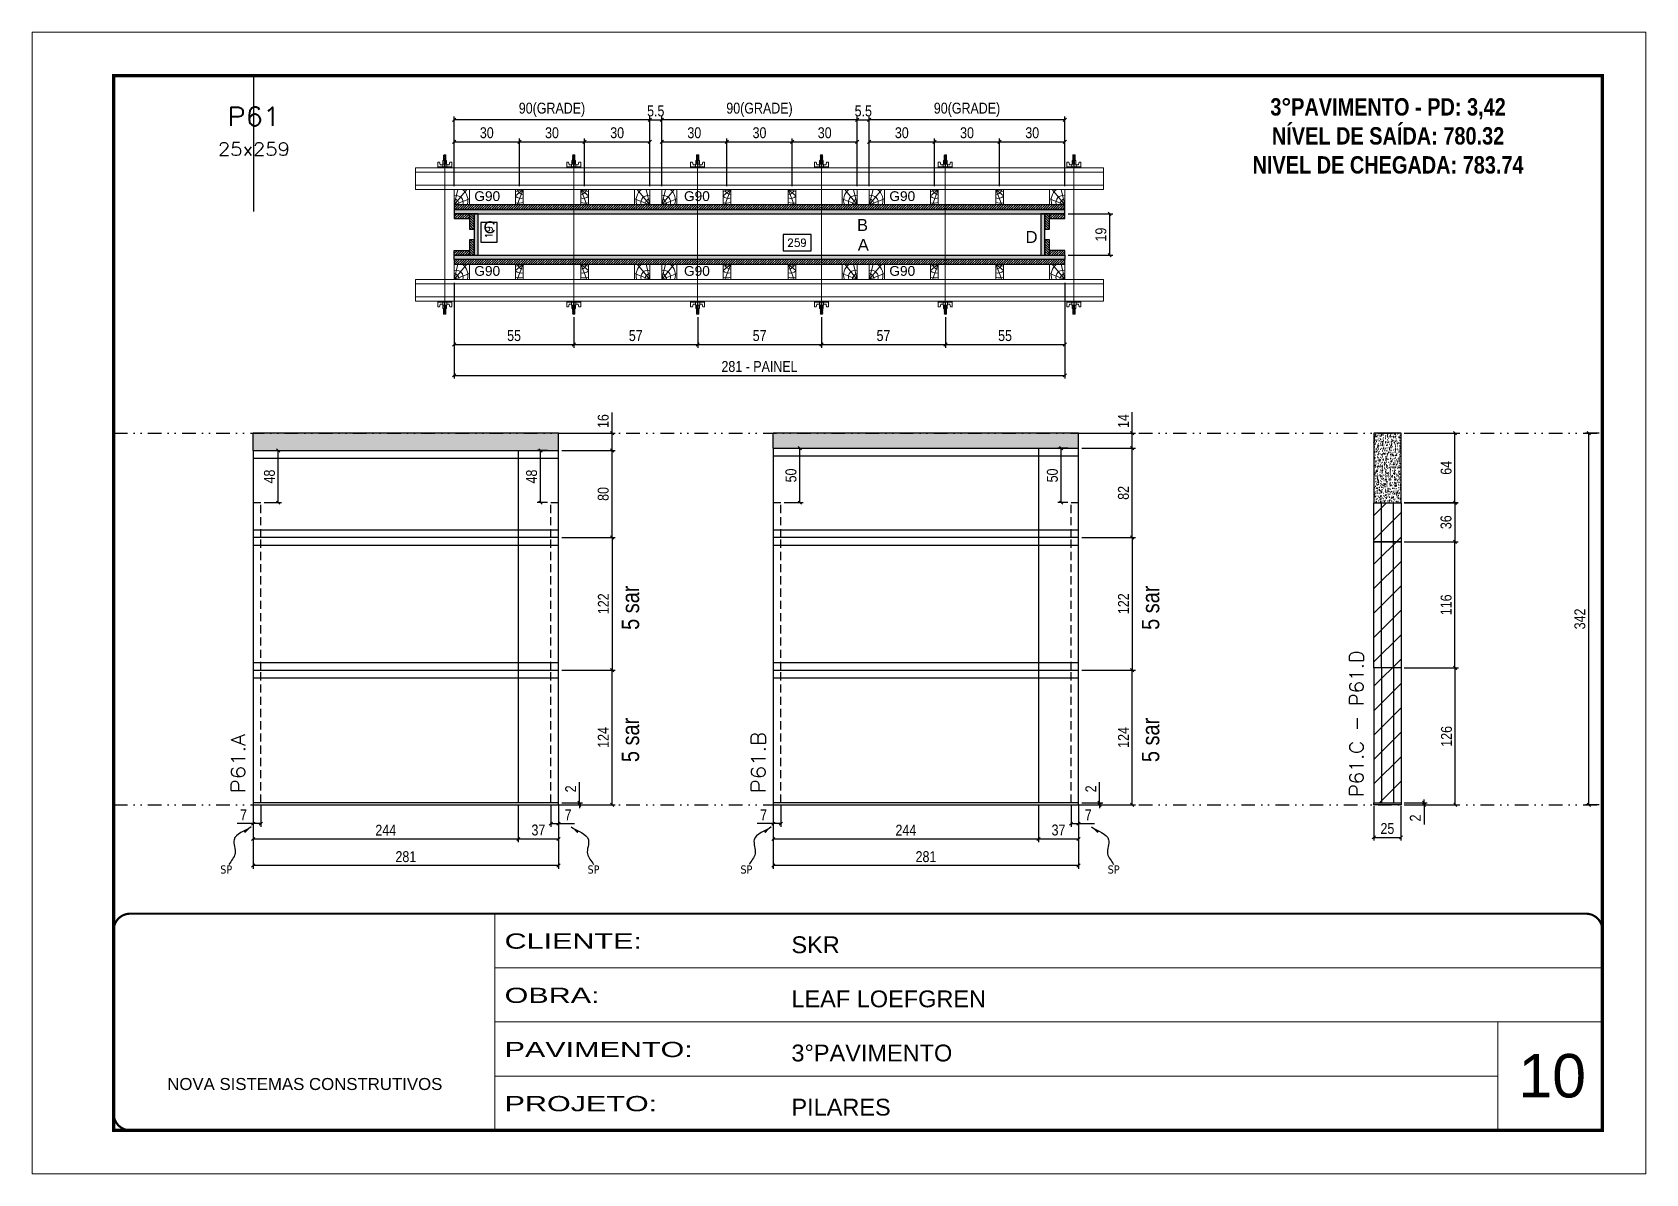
# Model space of a CAD drawing. Extents: x 14400 to 27878, y -21631 to 6985.
# Drawn here: x 16012 to 17497, y 3638 to 4688 of the extents above; entities that cross this region are included whole.
import ezdxf
from ezdxf.enums import TextEntityAlignment as Align

# ---------------------------------------------------------------- set-up
doc = ezdxf.new("R2010")
doc.units = 0
for name, pattern in [('CONTINUO', [0]), ('DASHED', [0.75, 0.5, -0.25]), ('DIVIDE2', [0.625, 0.25, -0.125, 0, -0.125, 0, -0.125]), ('HIDDEN', [0.375, 0.25, -0.125])]:
    doc.linetypes.add(name, pattern=pattern)
for name, color, linetype, lineweight in [('CARIMBO', 255, 'Continuous', 9), ('Folhas', 255, 'Continuous', 9), ('Hachura', 251, 'Continuous', 9), ('Madeira', 126, 'Continuous', 18), ('Perfil Metálico', 224, 'Continuous', 18), ('SARRAFO DE PRESSAO', 251, 'DASHED', 9), ('Texto Seção', 7, 'Continuous', 15)]:
    doc.layers.add(name, color=color, linetype=linetype, lineweight=lineweight)
for name, color, linetype in [('CHAPA', 1, 'Continuous'), ('COTA', 241, 'Continuous'), ('MEIO_PONT', 93, 'Continuous'), ('NOMENCLATURA', 7, 'Continuous'), ('Nível', 160, 'Continuous'), ('Painéis', 200, 'Continuous'), ('SARR_2.2x7', 40, 'Continuous'), ('SARRAFO', 251, 'Continuous'), ('Sarrafo de Pressão', 42, 'HIDDEN'), ('texto', 7, 'Continuous'), ('Texto de Titulo', 7, 'Continuous'), ('Texto Qtd Sarr', 242, 'Continuous'), ('TEXTO_GERAL', 7, 'Continuous')]:
    doc.layers.add(name, color=color, linetype=linetype)
doc.styles.add('ARIAL', font='arial.ttf')
doc.styles.add('ARIAL_NARROW', font='ARIALN.TTF', dxfattribs={"height": 0.2})
doc.styles.add('COTA TECNICA', font='techl___.ttf', dxfattribs={"height": 10})
doc.styles.add('COTA TECNICA 2X', font='techl___.ttf', dxfattribs={"height": 10})
doc.styles.add('COTA TECNICA-50', font='techl___.ttf', dxfattribs={"height": 10})
doc.styles.add('REGUA-120', font='ROMANS.shx', dxfattribs={"height": 15})
doc.styles.add('ROMANC', font='techb___.ttf', dxfattribs={"height": 2.5})
doc.styles.add('ROMANS', font='romans.shx')
doc.styles.add('SANSSERIF', font='sas_____.pfb')
doc.styles.get("Standard").update_dxf_attribs({"font": 'arial.ttf'})
doc.styles.add('Tecnologia', font='')
doc.styles.get('Tecnologia').set_extended_font_data('Forgotten Futurist')
doc.dimstyles.new('COTA PAINEL-50', dxfattribs={"dimtxt": 10, "dimasz": 3, "dimexe": 3, "dimexo": 3, "dimgap": 3, "dimtad": 1, "dimdec": 1, "dimzin": 12, "dimdsep": 46, "dimtxsty": 'COTA TECNICA-50', "dimblk1": 'OBLIQUE', "dimblk2": 'OBLIQUE', "dimsah": 1, "dimcen": 0.9, "dimclrd": 4, "dimclre": 4, "dimclrt": 240, "dimadec": 1, "dimazin": 3, "dimtfac": 1, "dimtdec": 1, "dimtmove": 0, "dimatfit": 3, "dimfxl": 1, "dimtolj": 1, "dimtzin": 12, "dimarcsym": 0})
doc.dimstyles.new('PAINEL', dxfattribs={"dimtxt": 10, "dimasz": 3, "dimexe": 3, "dimexo": 3, "dimgap": 3, "dimtad": 1, "dimdec": 1, "dimzin": 12, "dimdsep": 46, "dimtxsty": 'COTA TECNICA', "dimblk1": 'OBLIQUE', "dimblk2": 'OBLIQUE', "dimsah": 1, "dimcen": 0.9, "dimclrd": 4, "dimclre": 4, "dimclrt": 240, "dimadec": 1, "dimazin": 3, "dimtfac": 1, "dimtdec": 1, "dimtmove": 0, "dimatfit": 3, "dimfxl": 1, "dimtolj": 1, "dimtzin": 12, "dimarcsym": 0})
doc.dimstyles.new('SECAO PILAR', dxfattribs={"dimtxt": 10, "dimasz": 3, "dimexe": 3, "dimexo": 3, "dimgap": 3, "dimtad": 1, "dimdec": 1, "dimlfac": 0.5, "dimzin": 12, "dimdsep": 46, "dimtxsty": 'COTA TECNICA 2X', "dimblk1": 'OBLIQUE', "dimblk2": 'OBLIQUE', "dimsah": 1, "dimcen": 0.9, "dimclrd": 256, "dimclre": 256, "dimclrt": 256, "dimadec": 1, "dimazin": 3, "dimtfac": 1, "dimtdec": 1, "dimtmove": 0, "dimatfit": 3, "dimfxl": 1, "dimtolj": 1, "dimtzin": 12, "dimarcsym": 0})
doc.dimstyles.new('SECÇÃO 2', dxfattribs={"dimtxt": 7, "dimasz": 6, "dimexe": 0.18, "dimexo": 2, "dimgap": -4, "dimtad": 3, "dimdec": 1, "dimlfac": 0.5, "dimzin": 12, "dimdsep": 46, "dimtxsty": 'ROMANS', "dimblk": 'ARCHTICK', "dimcen": 0.09, "dimse1": 1, "dimse2": 1, "dimsd1": 1, "dimsd2": 1, "dimclrd": 180, "dimclre": 5, "dimclrt": 1, "dimadec": 0, "dimazin": 3, "dimtfac": 1, "dimtdec": 1, "dimtofl": 0, "dimtmove": 0, "dimatfit": 3, "dimldrblk": 'ARCHTICK', "dimfxl": 1, "dimtolj": 1, "dimtzin": 0, "dimarcsym": 0})
doc.dimstyles.get("Standard").update_dxf_attribs({"dimtxt": 0.18, "dimasz": 0.18, "dimexe": 0.18, "dimexo": 0.0625, "dimgap": 0.09, "dimtad": 0, "dimtih": 1, "dimtoh": 1, "dimdec": 4, "dimzin": 0, "dimdsep": 46, "dimtxsty": 'Standard', "dimcen": 0.09, "dimadec": 0, "dimazin": 0, "dimtfac": 1, "dimtdec": 4, "dimtofl": 0, "dimtmove": 0, "dimatfit": 3, "dimfxl": 1, "dimtolj": 1, "dimtzin": 0, "dimarcsym": 0})
pattern_1 = [(225, (7276.3689, -18408.8655), (1.12253202, -1.12253202), [])]

msp = doc.modelspace()

# ---------------------------------------------------------------- texts
at = {"layer": 'CARIMBO', "style": 'ARIAL'}
msp.add_text('10', height=40, dxfattribs=at).set_placement((17379.83, 3707.72))
at = {"layer": 'NOMENCLATURA', "style": 'ARIAL_NARROW'}
for p in [(16570.5, 4137.86), (17049.25, 4137.86), (16570.5, 4016.22), (17049.25, 4016.22)]:
    msp.add_text('5 sar', height=16, rotation=90, dxfattribs=at).set_placement(p)
at = {"layer": 'NOMENCLATURA', "color": 2, "insert": (17259.81, 4653.64), "char_height": 16, "attachment_point": 2, "style": 'ROMANC'}
msp.add_mtext_dynamic_manual_height_columns('\\P3°PAVIMENTO - PD: 3,42\\PNÍVEL DE SAÍDA: 780.32\\PNIVEL DE CHEGADA: 783.74', width=432.3511, gutter_width=1, heights=[0], dxfattribs=at)
at = {"layer": 'texto', "color": 0, "char_height": 7.5, "attachment_point": 5}
for insert in [(16190.48, 3917.37), (16528.5, 3917.37), (16669.23, 3917.37), (17007.25, 3917.37)]:
    msp.add_mtext('{\\fTahoma|b0|i0|c0|p34;\\C4;SP}', dxfattribs=dict(at, insert=insert))
at = {"layer": 'Texto Seção', "style": 'REGUA-120', "width": 1.1}
for s, p in [('P61.A', (16208.01, 3987.62)), ('P61.B', (16686.76, 3987.62))]:
    msp.add_text(s, height=13, rotation=90, dxfattribs=at).set_placement(p)
at = {"layer": 'Texto Seção', "insert": (17237.3, 3984.27), "char_height": 13, "width": 370.6998, "attachment_point": 7, "rotation": 90, "style": 'REGUA-120'}
msp.add_mtext('P61.C - P61.D', dxfattribs=at)
at = {"layer": 'TEXTO_GERAL', "color": 0, "linetype": 'Continuous', "style": 'SANSSERIF'}
for p in [(16418.82, 4536.84), (16611.82, 4536.84), (16800.82, 4536.84), (16418.82, 4468.04), (16611.82, 4468.04), (16800.82, 4468.04)]:
    msp.add_text('G90', height=9, dxfattribs=at).set_placement(p, align=Align.MIDDLE_LEFT)
at = {"layer": 'TEXTO_GERAL', "style": 'ARIAL'}
for s, p in [('B', (16776.08, 4510.29)), ('C', (16432.83, 4508.2)), ('D', (16931.68, 4499.27)), ('A', (16776.83, 4492.06))]:
    msp.add_text(s, height=11, dxfattribs=at).set_placement(p, align=Align.MIDDLE_CENTER)

# ---------------------------------------------------------------- blocks, each defined once
blk = doc.blocks.new('9999999999')
at = {"color": 30, "linetype": 'CONTINUO'}
for p, q in [((98564.6, 34230.2), (98564.6, 34429.4)), ((98564.6, 34379.6), (99584, 34379.6)), ((98564.6, 34329.8), (99488, 34329.8)), ((99584, 34329.8), (99488, 34329.8)), ((99488, 34329.8), (99488, 34230.2)), ((98564.6, 34280), (99488, 34280))]:
    blk.add_line(p, q, dxfattribs=at)
at = {"color": 30, "linetype": 'CONTINUO', "const_width": 2}
blk.add_lwpolyline([(99584, 34230.2), (99584, 34414.4, 0.414214), (99569, 34429.4), (98229, 34429.4, 0.414214), (98214, 34414.4), (98214, 34245.2, 0.414214), (98229, 34230.2), (99584, 34230.2)], format="xyb", dxfattribs=at)
at = {"layer": 'Folhas'}
blk.add_lwpolyline([(98139, 34190.2), (99624, 34190.2), (99624, 35240.2), (98139, 35240.2)], close=True, dxfattribs=at)
at = {"layer": 'Folhas', "color": 30, "const_width": 3}
blk.add_lwpolyline([(98214, 34230.2), (99584, 34230.2), (99584, 35200.2), (98214, 35200.2)], close=True, dxfattribs=at)
at = {"color": 7, "linetype": 'Continuous', "ltscale": 5, "style": 'ARIAL'}
for s, height, p in [('SKR', 15.48, (98837.7, 34393.1)), ('LEAF LOEFGREN', 15.483, (98837.7, 34343.3)), ('3°PAVIMENTO', 15.483, (98837.7, 34293.5)), ('NOVA SISTEMAS CONSTRUTIVOS', 11.059, (98263.2, 34267.2)), ('PILARES', 15.48, (98837.7, 34243.7))]:
    blk.add_text(s, height=height, dxfattribs=at).set_placement(p)
at = {"layer": 'Folhas', "color": 7, "style": 'Tecnologia', "width": 1.5}
for s, p in [('CLIENTE:', (98573.7, 34397.2)), ('OBRA:', (98573.7, 34347.3)), ('PAVIMENTO:', (98573.7, 34297.5)), ('PROJETO:', (98573.7, 34247.7))]:
    blk.add_text(s, height=14, dxfattribs=at).set_placement(p)
blk = doc.blocks.new('*D2400')
at = {"layer": 'COTA', "color": 180, "lineweight": -2, "transparency": 16777216}
for p, q in [((16439.7, 4512.6), (16424.7, 4512.6)), ((16424.7, 4512.6), (16424.7, 4494.6)), ((16439.7, 4494.6), (16439.7, 4512.6)), ((16424.7, 4494.6), (16439.7, 4494.6))]:
    blk.add_line(p, q, dxfattribs=at)
at = {"layer": 'Defpoints', "color": 0, "transparency": 16777216}
for p in [(16439.6, 4520.5), (16439.6, 4482.5), (16443.7, 4482.5)]:
    blk.add_point(p, dxfattribs=at)
at = {"layer": 'COTA', "color": 1, "transparency": 16777216, "insert": (16432.2, 4503.6), "char_height": 7, "attachment_point": 5, "rotation": 90, "style": 'ROMANS'}
blk.add_mtext('\\A1;19', dxfattribs=at)
blk = doc.blocks.new('_ArchTick')
at = {"color": 0, "linetype": 'ByBlock', "const_width": 0.15}
blk.add_lwpolyline([(-0.5, -0.5), (0.5, 0.5)], dxfattribs=at)
blk = doc.blocks.new('*D2401')
at = {"layer": 'COTA', "color": 180, "lineweight": -2, "transparency": 16777216}
for p, q in [((16728.7, 4501.5), (16703, 4501.5)), ((16703, 4501.5), (16703, 4486.5)), ((16728.7, 4486.5), (16728.7, 4501.5)), ((16703, 4486.5), (16728.7, 4486.5))]:
    blk.add_line(p, q, dxfattribs=at)
at = {"layer": 'Defpoints', "color": 0, "transparency": 16777216}
for p in [(16422.3, 4482.5), (16940.3, 4482.5), (16940.3, 4482.5)]:
    blk.add_point(p, dxfattribs=at)
at = {"layer": 'COTA', "color": 1, "transparency": 16777216, "insert": (16715.9, 4494), "char_height": 7, "attachment_point": 5, "style": 'ROMANS'}
blk.add_mtext('\\A1;259', dxfattribs=at)
blk = doc.blocks.new('_Oblique')
at = {"color": 0, "linetype": 'ByBlock', "lineweight": -2}
blk.add_line((-0.5, -0.5), (0.5, 0.5), dxfattribs=at)
blk = doc.blocks.new('*D2402')
at = {"layer": 'COTA', "lineweight": -2, "transparency": 16777216}
for p, q in [((16400.3, 4457.2), (16400.3, 4369)), ((16962.3, 4457.2), (16962.3, 4369)), ((16400.3, 4372), (16962.3, 4372))]:
    blk.add_line(p, q, dxfattribs=at)
at = {"layer": 'Defpoints', "color": 0, "transparency": 16777216}
for p in [(16400.3, 4460.2), (16962.3, 4460.2), (16962.3, 4372)]:
    blk.add_point(p, dxfattribs=at)
at = {"layer": 'COTA', "lineweight": -2, "transparency": 16777216, "xscale": 3, "yscale": 3, "zscale": 3, "rotation": 180}
blk.add_blockref('_Oblique', (16400.3, 4372), dxfattribs=at)
at = {"layer": 'COTA', "lineweight": -2, "transparency": 16777216, "xscale": 3, "yscale": 3, "zscale": 3}
blk.add_blockref('_Oblique', (16962.3, 4372), dxfattribs=at)
at = {"layer": 'COTA', "transparency": 16777216, "insert": (16681.3, 4380.1), "char_height": 10, "attachment_point": 5, "style": 'COTA TECNICA 2X'}
blk.add_mtext('\\A1;281 - PAINEL', dxfattribs=at)
blk = doc.blocks.new('*D2403')
at = {"layer": 'COTA', "lineweight": -2, "transparency": 16777216}
for p, q in [((16400.3, 4457.1), (16400.3, 4397.4)), ((16510.4, 4425.4), (16510.4, 4397.4)), ((16400.3, 4400.4), (16510.4, 4400.4))]:
    blk.add_line(p, q, dxfattribs=at)
at = {"layer": 'Defpoints', "color": 0, "transparency": 16777216}
for p in [(16400.3, 4460.1), (16510.4, 4428.4), (16510.4, 4400.4)]:
    blk.add_point(p, dxfattribs=at)
at = {"layer": 'COTA', "lineweight": -2, "transparency": 16777216, "xscale": 3, "yscale": 3, "zscale": 3, "rotation": 180}
blk.add_blockref('_Oblique', (16400.3, 4400.4), dxfattribs=at)
at = {"layer": 'COTA', "lineweight": -2, "transparency": 16777216, "xscale": 3, "yscale": 3, "zscale": 3}
blk.add_blockref('_Oblique', (16510.4, 4400.4), dxfattribs=at)
at = {"layer": 'COTA', "transparency": 16777216, "insert": (16455.4, 4408.5), "char_height": 10, "attachment_point": 5, "style": 'COTA TECNICA 2X'}
blk.add_mtext('\\A1;55', dxfattribs=at)
blk = doc.blocks.new('C')
at = {"layer": 'Hachura', "color": 0}
for p, q in [((0, 3.22), (0, -3.22)), ((0.45, 3.22), (0, 3.22)), ((0.46, 3.16), (0, 3.16)), ((0.46, 3.05), (0, 3.05)), ((0.46, 2.88), (0, 2.88)), ((0, 2.75), (0, -1.16)), ((0.46, 2.65), (0, 2.65)), ((0.46, 2.23), (0, 2.23)), ((0.46, 1.51), (0, 1.51)), ((0.39, 0.49), (0.17, 0.49)), ((0.45, -3.23), (0.45, 3.22)), ((0.45, 3.22), (2.58, 3.22)), ((1.74, 0.97), (0.45, 0.97)), ((1.45, 0.1), (0.45, 0.1)), ((1.35, 1.94), (1.35, 0.96)), ((2.58, 2.39), (1.47, 2.09)), ((1.74, -0.97), (1.74, 0.97)), ((1.74, 0.97), (1.74, 0.84)), ((1.74, 0.97), (1.74, 0.84)), ((1.74, 0.84), (3.35, 0.84)), ((3.35, 0.45), (1.74, 0.45)), ((2.58, 3.22), (2.58, 2.39)), ((3.32, 0.84), (3.32, -0.84)), ((3.35, 0.84), (3.35, -0.84)), ((3.68, 0.45), (3.35, 0.45)), ((3.84, -0.52), (3.35, 0.45)), ((3.35, 0.06), (3.67, -0.57)), ((3.68, 0.45), (4.16, -0.52)), ((3.72, 0.5), (4.25, -0.57)), ((4.37, -0.55), (3.83, 0.53)), ((4.15, 0.45), (3.93, 0.45)), ((4.42, -0.52), (3.93, 0.45)), ((4.15, 0.45), (4.26, 0.45)), ((4.26, 0.45), (4.74, -0.52)), ((4.3, 0.5), (4.83, -0.57)), ((4.95, -0.55), (4.41, 0.53)), ((4.51, 0.45), (4.84, 0.45)), ((5, -0.52), (4.51, 0.45)), ((4.84, 0.45), (5.32, -0.52)), ((4.88, 0.5), (5.41, -0.57)), ((5.53, -0.55), (4.99, 0.53)), ((5.58, -0.52), (5.09, 0.45)), ((5.42, 0.45), (5.09, 0.45)), ((5.58, -0.52), (5.09, 0.45)), ((5.42, 0.45), (5.74, -0.19)), ((5.46, 0.5), (5.74, -0.07)), ((5.74, 0.19), (5.57, 0.53)), ((5.74, 0.32), (5.68, 0.45)), ((5.68, 0.45), (5.74, 0.45)), ((5.74, 0.45), (5.9, 0.29)), ((5.74, 0.45), (5.74, -0.52)), ((5.9, -0.36), (5.9, 0.29)), ((0.45, 0), (0, 0)), ((0.46, -1.52), (0, -1.52)), ((0.46, -2.23), (0, -2.23)), ((0.46, -2.65), (0, -2.65)), ((0.46, -2.88), (0, -2.88)), ((0.46, -3.05), (0, -3.05)), ((0.46, -3.16), (0, -3.16)), ((0, -3.22), (2.57, -3.22)), ((0.08, -0.48), (0.29, -0.48)), ((0.29, -0.48), (0.4, -0.48)), ((0.45, 0), (0.45, -0.97)), ((0.45, -0.16), (1.45, -0.16)), ((0.45, -0.65), (0.45, -0.32)), ((0.45, -3.23), (0.45, -0.65)), ((0.45, -0.97), (1.74, -0.97)), ((1.35, -1.94), (1.35, -0.97)), ((2.58, -2.39), (1.47, -2.1)), ((3.35, -0.32), (1.74, -0.32)), ((3.35, -0.84), (1.74, -0.84)), ((2.58, -3.23), (2.58, -2.39)), ((3.35, -0.07), (3.58, -0.52)), ((3.35, -0.52), (3.58, -0.52)), ((3.84, -0.52), (4.16, -0.52)), ((4.42, -0.52), (4.74, -0.52)), ((4.63, -0.52), (4.74, -0.52)), ((5, -0.52), (5.32, -0.52)), ((5.58, -0.52), (5.74, -0.52)), ((5.74, -0.52), (5.9, -0.36)), ((5.74, -0.52), (5.74, -0.52))]:
    blk.add_line(p, q, dxfattribs=at)
for centre, radius, start, end in [((1.52, 1.94), 0.161, 104.74356, 180), ((1.44, -0.03), 0.129, 272.69497, 87.30503), ((3.81, 0.39), 0.143, 25.56881, 154.43119), ((4.39, 0.39), 0.143, 25.56881, 154.43119), ((4.97, 0.39), 0.143, 25.56881, 154.43119), ((5.55, 0.39), 0.143, 25.56881, 154.43119), ((0.17, -0.37), 0.174, 221.74404, 317.85924), ((1.52, -1.94), 0.161, 180, 255.25644), ((3.71, -0.4), 0.174, 222.14076, 318.25596), ((4.29, -0.4), 0.174, 222.14076, 318.25596), ((4.87, -0.4), 0.174, 222.14076, 318.25596), ((5.45, -0.4), 0.174, 222.14076, 318.25596), ((5.61, -0.4), 0.174, 317.85924, 318.25596)]:
    blk.add_arc(centre, radius, start, end, dxfattribs=at)
blk = doc.blocks.new('*D2404')
at = {"layer": 'COTA', "lineweight": -2, "transparency": 16777216}
for p, q in [((16738.4, 4425.4), (16738.4, 4397.4)), ((16852.4, 4425.4), (16852.4, 4397.4)), ((16738.4, 4400.4), (16852.4, 4400.4))]:
    blk.add_line(p, q, dxfattribs=at)
at = {"layer": 'Defpoints', "color": 0, "transparency": 16777216}
for p in [(16738.4, 4428.4), (16852.4, 4428.4), (16852.4, 4400.4)]:
    blk.add_point(p, dxfattribs=at)
at = {"layer": 'COTA', "lineweight": -2, "transparency": 16777216, "xscale": 3, "yscale": 3, "zscale": 3, "rotation": 180}
blk.add_blockref('_Oblique', (16738.4, 4400.4), dxfattribs=at)
at = {"layer": 'COTA', "lineweight": -2, "transparency": 16777216, "xscale": 3, "yscale": 3, "zscale": 3}
blk.add_blockref('_Oblique', (16852.4, 4400.4), dxfattribs=at)
at = {"layer": 'COTA', "transparency": 16777216, "insert": (16795.4, 4408.5), "char_height": 10, "attachment_point": 5, "style": 'COTA TECNICA 2X'}
blk.add_mtext('\\A1;57', dxfattribs=at)
blk = doc.blocks.new('*D2405')
at = {"layer": 'COTA', "lineweight": -2, "transparency": 16777216}
for p, q in [((16965.3, 4520.5), (17006.6, 4520.5)), ((17003.6, 4482.5), (17003.6, 4520.5)), ((16965.3, 4482.5), (17006.6, 4482.5))]:
    blk.add_line(p, q, dxfattribs=at)
at = {"layer": 'Defpoints', "color": 0, "transparency": 16777216}
for p in [(16962.3, 4520.5), (17003.6, 4520.5), (16962.3, 4482.5)]:
    blk.add_point(p, dxfattribs=at)
at = {"layer": 'COTA', "lineweight": -2, "transparency": 16777216, "xscale": 3, "yscale": 3, "zscale": 3}
for p, rotation in [((17003.6, 4520.5), 90), ((17003.6, 4482.5), 270)]:
    blk.add_blockref('_Oblique', p, dxfattribs=dict(at, rotation=rotation))
at = {"layer": 'COTA', "transparency": 16777216, "insert": (16995.5, 4501.5), "char_height": 10, "attachment_point": 5, "rotation": 90, "style": 'COTA TECNICA 2X'}
blk.add_mtext('\\A1;19', dxfattribs=at)
blk = doc.blocks.new('*D2406')
at = {"layer": 'COTA', "lineweight": -2, "transparency": 16777216}
for p, q in [((16510.4, 4425.4), (16510.4, 4397.4)), ((16624.4, 4425.4), (16624.4, 4397.4)), ((16510.4, 4400.4), (16624.4, 4400.4))]:
    blk.add_line(p, q, dxfattribs=at)
at = {"layer": 'Defpoints', "color": 0, "transparency": 16777216}
for p in [(16510.4, 4428.4), (16624.4, 4428.4), (16624.4, 4400.4)]:
    blk.add_point(p, dxfattribs=at)
at = {"layer": 'COTA', "lineweight": -2, "transparency": 16777216, "xscale": 3, "yscale": 3, "zscale": 3, "rotation": 180}
blk.add_blockref('_Oblique', (16510.4, 4400.4), dxfattribs=at)
at = {"layer": 'COTA', "lineweight": -2, "transparency": 16777216, "xscale": 3, "yscale": 3, "zscale": 3}
blk.add_blockref('_Oblique', (16624.4, 4400.4), dxfattribs=at)
at = {"layer": 'COTA', "transparency": 16777216, "insert": (16567.4, 4408.5), "char_height": 10, "attachment_point": 5, "style": 'COTA TECNICA 2X'}
blk.add_mtext('\\A1;57', dxfattribs=at)
blk = doc.blocks.new('*D2407')
at = {"layer": 'COTA', "lineweight": -2, "transparency": 16777216}
for p, q in [((16962.3, 4457.2), (16962.3, 4397.4)), ((16852.4, 4425.4), (16852.4, 4397.4)), ((16852.4, 4400.4), (16962.3, 4400.4))]:
    blk.add_line(p, q, dxfattribs=at)
at = {"layer": 'Defpoints', "color": 0, "transparency": 16777216}
for p in [(16962.3, 4460.2), (16852.4, 4428.4), (16962.3, 4400.4)]:
    blk.add_point(p, dxfattribs=at)
at = {"layer": 'COTA', "lineweight": -2, "transparency": 16777216, "xscale": 3, "yscale": 3, "zscale": 3, "rotation": 180}
blk.add_blockref('_Oblique', (16852.4, 4400.4), dxfattribs=at)
at = {"layer": 'COTA', "lineweight": -2, "transparency": 16777216, "xscale": 3, "yscale": 3, "zscale": 3}
blk.add_blockref('_Oblique', (16962.3, 4400.4), dxfattribs=at)
at = {"layer": 'COTA', "transparency": 16777216, "insert": (16907.3, 4408.5), "char_height": 10, "attachment_point": 5, "style": 'COTA TECNICA 2X'}
blk.add_mtext('\\A1;55', dxfattribs=at)
blk = doc.blocks.new('*D2408')
at = {"layer": 'COTA', "lineweight": -2, "transparency": 16777216}
for p, q in [((16624.4, 4425.4), (16624.4, 4397.4)), ((16738.4, 4425.4), (16738.4, 4397.4)), ((16624.4, 4400.4), (16738.4, 4400.4))]:
    blk.add_line(p, q, dxfattribs=at)
at = {"layer": 'Defpoints', "color": 0, "transparency": 16777216}
for p in [(16624.4, 4428.4), (16738.4, 4428.4), (16738.4, 4400.4)]:
    blk.add_point(p, dxfattribs=at)
at = {"layer": 'COTA', "lineweight": -2, "transparency": 16777216, "xscale": 3, "yscale": 3, "zscale": 3, "rotation": 180}
blk.add_blockref('_Oblique', (16624.4, 4400.4), dxfattribs=at)
at = {"layer": 'COTA', "lineweight": -2, "transparency": 16777216, "xscale": 3, "yscale": 3, "zscale": 3}
blk.add_blockref('_Oblique', (16738.4, 4400.4), dxfattribs=at)
at = {"layer": 'COTA', "transparency": 16777216, "insert": (16681.4, 4408.5), "char_height": 10, "attachment_point": 5, "style": 'COTA TECNICA 2X'}
blk.add_mtext('\\A1;57', dxfattribs=at)
blk = doc.blocks.new('titulo1')
at = {"layer": 'Defpoints', "color": 252, "linetype": 'HIDDEN', "ltscale": 2}
blk.add_line((0, 0), (0, 125), dxfattribs=at)
at = {"layer": 'Defpoints', "style": 'ROMANS', "oblique": 15}
blk.add_attdef('FOLHA', text='', height=10, dxfattribs=at).set_placement((0, 15.6), align=Align.MIDDLE_CENTER)
at = {"layer": 'Texto Qtd Sarr', "color": 3, "style": 'ROMANS', "oblique": 15}
for tag, height, p in [('TITULO', 17, (0, 71.4)), ('SEÇÃO', 12, (0, 41.5))]:
    blk.add_attdef(tag, text='', height=height, dxfattribs=at).set_placement(p, align=Align.MIDDLE_CENTER)
blk = doc.blocks.new('*D2409')
at = {"layer": 'COTA', "color": 4, "lineweight": -2, "transparency": 16777216}
for p, q in [((16215.3, 3975.9), (16215.3, 3918.1)), ((16496.3, 3975.9), (16496.3, 3918.1)), ((16496.3, 3921.1), (16215.3, 3921.1))]:
    blk.add_line(p, q, dxfattribs=at)
at = {"layer": 'Defpoints', "color": 0, "transparency": 16777216}
for p in [(16215.3, 3978.9), (16496.3, 3978.9), (16215.3, 3921.1)]:
    blk.add_point(p, dxfattribs=at)
at = {"layer": 'COTA', "color": 4, "lineweight": -2, "transparency": 16777216, "xscale": 3, "yscale": 3, "zscale": 3, "rotation": 180}
blk.add_blockref('_Oblique', (16215.3, 3921.1), dxfattribs=at)
at = {"layer": 'COTA', "color": 4, "lineweight": -2, "transparency": 16777216, "xscale": 3, "yscale": 3, "zscale": 3}
blk.add_blockref('_Oblique', (16496.3, 3921.1), dxfattribs=at)
at = {"layer": 'COTA', "color": 240, "transparency": 16777216, "insert": (16355.8, 3929.2), "char_height": 10, "attachment_point": 5, "style": 'COTA TECNICA'}
blk.add_mtext('\\A1;281', dxfattribs=at)
blk = doc.blocks.new('*D2410')
at = {"layer": 'COTA', "color": 4, "lineweight": -2, "transparency": 16777216}
for p, q in [((16489.3, 3975.9), (16489.3, 3956.6)), ((16496.3, 3973.9), (16496.3, 3956.6)), ((16489.3, 3959.6), (16496.3, 3959.6)), ((16496.3, 3959.6), (16511, 3959.6))]:
    blk.add_line(p, q, dxfattribs=at)
at = {"layer": 'Defpoints', "color": 0, "transparency": 16777216}
for p in [(16489.3, 3978.9), (16496.3, 3976.9), (16496.3, 3959.6)]:
    blk.add_point(p, dxfattribs=at)
at = {"layer": 'COTA', "color": 4, "lineweight": -2, "transparency": 16777216, "xscale": 3, "yscale": 3, "zscale": 3, "rotation": 180}
blk.add_blockref('_Oblique', (16489.3, 3959.6), dxfattribs=at)
at = {"layer": 'COTA', "color": 4, "lineweight": -2, "transparency": 16777216, "xscale": 3, "yscale": 3, "zscale": 3}
blk.add_blockref('_Oblique', (16496.3, 3959.6), dxfattribs=at)
at = {"layer": 'COTA', "color": 240, "transparency": 16777216, "insert": (16505.1, 3967.7), "char_height": 10, "attachment_point": 5, "style": 'COTA TECNICA-50'}
blk.add_mtext('\\A1;7', dxfattribs=at)
blk = doc.blocks.new('*D2411')
at = {"layer": 'COTA', "color": 4, "lineweight": -2, "transparency": 16777216}
for p, q in [((16215.3, 3973.9), (16215.3, 3956.6)), ((16222.3, 3975.9), (16222.3, 3956.6)), ((16215.3, 3959.6), (16200.5, 3959.6)), ((16222.3, 3959.6), (16215.3, 3959.6))]:
    blk.add_line(p, q, dxfattribs=at)
at = {"layer": 'Defpoints', "color": 0, "transparency": 16777216}
for p in [(16215.3, 3976.9), (16222.3, 3978.9), (16215.3, 3959.6)]:
    blk.add_point(p, dxfattribs=at)
at = {"layer": 'COTA', "color": 4, "lineweight": -2, "transparency": 16777216, "xscale": 3, "yscale": 3, "zscale": 3, "rotation": 180}
blk.add_blockref('_Oblique', (16215.3, 3959.6), dxfattribs=at)
at = {"layer": 'COTA', "color": 4, "lineweight": -2, "transparency": 16777216, "xscale": 3, "yscale": 3, "zscale": 3}
blk.add_blockref('_Oblique', (16222.3, 3959.6), dxfattribs=at)
at = {"layer": 'COTA', "color": 240, "transparency": 16777216, "insert": (16206.4, 3967.7), "char_height": 10, "attachment_point": 5, "style": 'COTA TECNICA-50'}
blk.add_mtext('\\A1;7', dxfattribs=at)
blk = doc.blocks.new('*D2412')
at = {"layer": 'COTA', "color": 4, "lineweight": -2, "transparency": 16777216}
for p, q in [((16515.5, 3978.9), (16515.5, 3997.7)), ((16499.3, 3978.9), (16518.5, 3978.9)), ((16499.3, 3976.9), (16518.5, 3976.9)), ((16515.5, 3976.9), (16515.5, 3978.9)), ((16515.5, 3976.9), (16515.5, 3973.9))]:
    blk.add_line(p, q, dxfattribs=at)
at = {"layer": 'Defpoints', "color": 0, "transparency": 16777216}
for p in [(16496.3, 3978.9), (16496.3, 3976.9), (16515.5, 3976.9)]:
    blk.add_point(p, dxfattribs=at)
at = {"layer": 'COTA', "color": 4, "lineweight": -2, "transparency": 16777216, "xscale": 3, "yscale": 3, "zscale": 3}
for p, rotation in [((16515.5, 3978.9), 270), ((16515.5, 3976.9), 90)]:
    blk.add_blockref('_Oblique', p, dxfattribs=dict(at, rotation=rotation))
at = {"layer": 'COTA', "color": 240, "transparency": 16777216, "insert": (16507.5, 3991.6), "char_height": 10, "attachment_point": 5, "rotation": 90, "style": 'COTA TECNICA-50'}
blk.add_mtext('\\A1;2', dxfattribs=at)
blk = doc.blocks.new('*D2413')
at = {"layer": 'COTA', "color": 4, "lineweight": -2, "transparency": 16777216}
for p, q in [((16545.6, 4318.9), (16545.6, 4337.9)), ((16499.3, 4318.9), (16548.6, 4318.9)), ((16545.6, 4302.9), (16545.6, 4318.9)), ((16499.3, 4302.9), (16548.6, 4302.9))]:
    blk.add_line(p, q, dxfattribs=at)
at = {"layer": 'Defpoints', "color": 0, "transparency": 16777216}
for p in [(16496.3, 4318.9), (16545.6, 4318.9), (16496.3, 4302.9)]:
    blk.add_point(p, dxfattribs=at)
at = {"layer": 'COTA', "color": 4, "lineweight": -2, "transparency": 16777216, "xscale": 3, "yscale": 3, "zscale": 3}
for p, rotation in [((16545.6, 4318.9), 90), ((16545.6, 4302.9), 270)]:
    blk.add_blockref('_Oblique', p, dxfattribs=dict(at, rotation=rotation))
at = {"layer": 'COTA', "color": 240, "transparency": 16777216, "insert": (16537.5, 4329.9), "char_height": 10, "attachment_point": 5, "rotation": 90, "style": 'COTA TECNICA-50'}
blk.add_mtext('\\A1;16', dxfattribs=at)
blk = doc.blocks.new('*D2414')
at = {"layer": 'COTA', "color": 4, "linetype": 'ByBlock', "lineweight": -2, "transparency": 16777216}
for p, q in [((16499.3, 4100.9), (16548.6, 4100.9)), ((16545.6, 3976.9), (16545.6, 4100.9)), ((16499.3, 3976.9), (16548.6, 3976.9))]:
    blk.add_line(p, q, dxfattribs=at)
at = {"layer": 'Defpoints', "color": 0, "linetype": 'ByBlock', "transparency": 16777216}
for p in [(16496.3, 4100.9), (16545.6, 4100.9), (16496.3, 3976.9)]:
    blk.add_point(p, dxfattribs=at)
at = {"layer": 'COTA', "color": 4, "linetype": 'ByBlock', "lineweight": -2, "transparency": 16777216, "xscale": 3, "yscale": 3, "zscale": 3}
for p, rotation in [((16545.6, 4100.9), 90), ((16545.6, 3976.9), 270)]:
    blk.add_blockref('_Oblique', p, dxfattribs=dict(at, rotation=rotation))
at = {"layer": 'COTA', "color": 240, "linetype": 'ByBlock', "transparency": 16777216, "insert": (16537.5, 4038.9), "char_height": 10, "attachment_point": 5, "rotation": 90, "style": 'COTA TECNICA'}
blk.add_mtext('\\A1;124', dxfattribs=at)
blk = doc.blocks.new('*D2415')
at = {"layer": 'COTA', "color": 4, "linetype": 'ByBlock', "lineweight": -2, "transparency": 16777216}
for p, q in [((16499.3, 4100.9), (16548.6, 4100.9)), ((16545.6, 3976.9), (16545.6, 4100.9)), ((16499.3, 3976.9), (16548.6, 3976.9))]:
    blk.add_line(p, q, dxfattribs=at)
at = {"layer": 'Defpoints', "color": 0, "linetype": 'ByBlock', "transparency": 16777216}
for p in [(16496.3, 4100.9), (16545.6, 4100.9), (16496.3, 3976.9)]:
    blk.add_point(p, dxfattribs=at)
at = {"layer": 'COTA', "color": 4, "linetype": 'ByBlock', "lineweight": -2, "transparency": 16777216, "xscale": 3, "yscale": 3, "zscale": 3}
for p, rotation in [((16545.6, 4100.9), 90), ((16545.6, 3976.9), 270)]:
    blk.add_blockref('_Oblique', p, dxfattribs=dict(at, rotation=rotation))
at = {"layer": 'COTA', "color": 240, "linetype": 'ByBlock', "transparency": 16777216, "insert": (16537.5, 4038.9), "char_height": 10, "attachment_point": 5, "rotation": 90, "style": 'COTA TECNICA'}
blk.add_mtext('\\A1;124', dxfattribs=at)
blk = doc.blocks.new('*D2416')
at = {"layer": 'COTA', "color": 4, "lineweight": -2, "transparency": 16777216}
for p, q in [((16499.3, 4222.9), (16548.6, 4222.9)), ((16545.6, 4222.9), (16545.6, 4100.9)), ((16499.3, 4100.9), (16548.6, 4100.9))]:
    blk.add_line(p, q, dxfattribs=at)
at = {"layer": 'Defpoints', "color": 0, "transparency": 16777216}
for p in [(16496.3, 4222.9), (16496.3, 4100.9), (16545.6, 4100.9)]:
    blk.add_point(p, dxfattribs=at)
at = {"layer": 'COTA', "color": 4, "lineweight": -2, "transparency": 16777216, "xscale": 3, "yscale": 3, "zscale": 3}
for p, rotation in [((16545.6, 4222.9), 90), ((16545.6, 4100.9), 270)]:
    blk.add_blockref('_Oblique', p, dxfattribs=dict(at, rotation=rotation))
at = {"layer": 'COTA', "color": 240, "transparency": 16777216, "insert": (16537.6, 4161.9), "char_height": 10, "attachment_point": 5, "rotation": 90, "style": 'COTA TECNICA'}
blk.add_mtext('\\A1;122', dxfattribs=at)
blk = doc.blocks.new('*D2417')
at = {"layer": 'COTA', "color": 4, "lineweight": -2, "transparency": 16777216}
for p, q in [((17246.7, 3975.9), (17246.7, 3944)), ((17271.7, 3975.9), (17271.7, 3944)), ((17246.7, 3947), (17271.7, 3947))]:
    blk.add_line(p, q, dxfattribs=at)
at = {"layer": 'Defpoints', "color": 0, "transparency": 16777216}
for p in [(17246.7, 3978.9), (17271.7, 3978.9), (17271.7, 3947)]:
    blk.add_point(p, dxfattribs=at)
at = {"layer": 'COTA', "color": 4, "lineweight": -2, "transparency": 16777216, "xscale": 3, "yscale": 3, "zscale": 3, "rotation": 180}
blk.add_blockref('_Oblique', (17246.7, 3947), dxfattribs=at)
at = {"layer": 'COTA', "color": 4, "lineweight": -2, "transparency": 16777216, "xscale": 3, "yscale": 3, "zscale": 3}
blk.add_blockref('_Oblique', (17271.7, 3947), dxfattribs=at)
at = {"layer": 'COTA', "color": 240, "transparency": 16777216, "insert": (17259.2, 3955.1), "char_height": 10, "attachment_point": 5, "style": 'COTA TECNICA'}
blk.add_mtext('\\A1;25', dxfattribs=at)
blk = doc.blocks.new('*D2418')
at = {"layer": 'COTA', "color": 4, "lineweight": -2, "transparency": 16777216}
for p, q in [((17292.9, 3978.9), (17292.9, 3981.9)), ((17274.7, 3978.9), (17295.9, 3978.9)), ((17274.7, 3976.9), (17295.9, 3976.9)), ((17292.9, 3978.9), (17292.9, 3976.9)), ((17292.9, 3976.9), (17292.9, 3958.7))]:
    blk.add_line(p, q, dxfattribs=at)
at = {"layer": 'Defpoints', "color": 0, "transparency": 16777216}
for p in [(17271.7, 3978.9), (17271.7, 3976.9), (17292.9, 3978.9)]:
    blk.add_point(p, dxfattribs=at)
at = {"layer": 'COTA', "color": 4, "lineweight": -2, "transparency": 16777216, "xscale": 3, "yscale": 3, "zscale": 3}
for p, rotation in [((17292.9, 3978.9), 270), ((17292.9, 3976.9), 90)]:
    blk.add_blockref('_Oblique', p, dxfattribs=dict(at, rotation=rotation))
at = {"layer": 'COTA', "color": 240, "transparency": 16777216, "insert": (17284.9, 3964.8), "char_height": 10, "attachment_point": 5, "rotation": 90, "style": 'COTA TECNICA-50'}
blk.add_mtext('\\A1;2', dxfattribs=at)
blk = doc.blocks.new('*D2419')
at = {"layer": 'COTA', "color": 4, "lineweight": -2, "transparency": 16777216}
for p, q in [((17274.7, 4102.9), (17324.7, 4102.9)), ((17321.7, 3976.9), (17321.7, 4102.9)), ((17274.7, 3976.9), (17324.7, 3976.9))]:
    blk.add_line(p, q, dxfattribs=at)
at = {"layer": 'Defpoints', "color": 0, "transparency": 16777216}
for p in [(17271.7, 4102.9), (17321.7, 4102.9), (17271.7, 3976.9)]:
    blk.add_point(p, dxfattribs=at)
at = {"layer": 'COTA', "color": 4, "lineweight": -2, "transparency": 16777216, "xscale": 3, "yscale": 3, "zscale": 3}
for p, rotation in [((17321.7, 4102.9), 90), ((17321.7, 3976.9), 270)]:
    blk.add_blockref('_Oblique', p, dxfattribs=dict(at, rotation=rotation))
at = {"layer": 'COTA', "color": 240, "transparency": 16777216, "insert": (17313.6, 4039.9), "char_height": 10, "attachment_point": 5, "rotation": 90, "style": 'COTA TECNICA-50'}
blk.add_mtext('\\A1;126', dxfattribs=at)
blk = doc.blocks.new('*D2420')
at = {"layer": 'COTA', "color": 4, "lineweight": -2, "transparency": 16777216}
for p, q in [((17274.7, 4318.9), (17324.4, 4318.9)), ((17321.4, 4254.8), (17321.4, 4318.9)), ((17274.7, 4254.8), (17324.4, 4254.8))]:
    blk.add_line(p, q, dxfattribs=at)
at = {"layer": 'Defpoints', "color": 0, "transparency": 16777216}
for p in [(17271.7, 4318.9), (17321.4, 4318.9), (17271.7, 4254.8)]:
    blk.add_point(p, dxfattribs=at)
at = {"layer": 'COTA', "color": 4, "lineweight": -2, "transparency": 16777216, "xscale": 3, "yscale": 3, "zscale": 3}
for p, rotation in [((17321.4, 4318.9), 90), ((17321.4, 4254.8), 270)]:
    blk.add_blockref('_Oblique', p, dxfattribs=dict(at, rotation=rotation))
at = {"layer": 'COTA', "color": 240, "transparency": 16777216, "insert": (17313.3, 4286.9), "char_height": 10, "attachment_point": 5, "rotation": 90, "style": 'COTA TECNICA'}
blk.add_mtext('\\A1;64', dxfattribs=at)
blk = doc.blocks.new('*D2421')
at = {"layer": 'COTA', "color": 4, "lineweight": -2, "transparency": 16777216}
for p, q in [((17454, 4318.9), (17441.6, 4318.9)), ((17444.6, 3976.9), (17444.6, 4318.9)), ((17454, 3976.9), (17441.6, 3976.9))]:
    blk.add_line(p, q, dxfattribs=at)
at = {"layer": 'Defpoints', "color": 0, "transparency": 16777216}
for p in [(17444.6, 4318.9), (17457, 4318.9), (17457, 3976.9)]:
    blk.add_point(p, dxfattribs=at)
at = {"layer": 'COTA', "color": 4, "lineweight": -2, "transparency": 16777216, "xscale": 3, "yscale": 3, "zscale": 3}
for p, rotation in [((17444.6, 4318.9), 90), ((17444.6, 3976.9), 270)]:
    blk.add_blockref('_Oblique', p, dxfattribs=dict(at, rotation=rotation))
at = {"layer": 'COTA', "color": 240, "transparency": 16777216, "insert": (17436.4, 4147.9), "char_height": 10, "attachment_point": 5, "rotation": 90, "style": 'COTA TECNICA'}
blk.add_mtext('\\A1;342', dxfattribs=at)
blk = doc.blocks.new('*D2422')
at = {"layer": 'COTA', "color": 4, "lineweight": -2, "transparency": 16777216}
for p, q in [((16499.3, 4302.9), (16548.6, 4302.9)), ((16545.6, 4222.9), (16545.6, 4302.9)), ((16499.3, 4222.9), (16548.6, 4222.9))]:
    blk.add_line(p, q, dxfattribs=at)
at = {"layer": 'Defpoints', "color": 0, "transparency": 16777216}
for p in [(16496.3, 4302.9), (16545.6, 4302.9), (16496.3, 4222.9)]:
    blk.add_point(p, dxfattribs=at)
at = {"layer": 'COTA', "color": 4, "lineweight": -2, "transparency": 16777216, "xscale": 3, "yscale": 3, "zscale": 3}
for p, rotation in [((16545.6, 4302.9), 90), ((16545.6, 4222.9), 270)]:
    blk.add_blockref('_Oblique', p, dxfattribs=dict(at, rotation=rotation))
at = {"layer": 'COTA', "color": 240, "transparency": 16777216, "insert": (16537.5, 4262.9), "char_height": 10, "attachment_point": 5, "rotation": 90, "style": 'COTA TECNICA'}
blk.add_mtext('\\A1;80', dxfattribs=at)
blk = doc.blocks.new('*D2423')
at = {"layer": 'COTA', "color": 4, "lineweight": -2, "transparency": 16777216}
for p, q in [((17274.7, 4254.9), (17324.4, 4254.9)), ((17321.4, 4254.9), (17321.4, 4218.8)), ((17274.7, 4218.8), (17324.4, 4218.8))]:
    blk.add_line(p, q, dxfattribs=at)
at = {"layer": 'Defpoints', "color": 0, "transparency": 16777216}
for p in [(17271.7, 4254.9), (17271.7, 4218.8), (17321.4, 4218.8)]:
    blk.add_point(p, dxfattribs=at)
at = {"layer": 'COTA', "color": 4, "lineweight": -2, "transparency": 16777216, "xscale": 3, "yscale": 3, "zscale": 3}
for p, rotation in [((17321.4, 4254.9), 90), ((17321.4, 4218.8), 270)]:
    blk.add_blockref('_Oblique', p, dxfattribs=dict(at, rotation=rotation))
at = {"layer": 'COTA', "color": 240, "transparency": 16777216, "insert": (17313.2, 4236.9), "char_height": 10, "attachment_point": 5, "rotation": 90, "style": 'COTA TECNICA'}
blk.add_mtext('\\A1;36', dxfattribs=at)
blk = doc.blocks.new('*D2424')
at = {"layer": 'COTA', "color": 4, "lineweight": -2, "transparency": 16777216}
for p, q in [((17274.7, 4218.8), (17324.4, 4218.8)), ((17321.4, 4102.9), (17321.4, 4218.8)), ((17274.7, 4102.9), (17324.4, 4102.9))]:
    blk.add_line(p, q, dxfattribs=at)
at = {"layer": 'Defpoints', "color": 0, "transparency": 16777216}
for p in [(17271.7, 4218.8), (17321.4, 4218.8), (17271.7, 4102.9)]:
    blk.add_point(p, dxfattribs=at)
at = {"layer": 'COTA', "color": 4, "lineweight": -2, "transparency": 16777216, "xscale": 3, "yscale": 3, "zscale": 3}
for p, rotation in [((17321.4, 4218.8), 90), ((17321.4, 4102.9), 270)]:
    blk.add_blockref('_Oblique', p, dxfattribs=dict(at, rotation=rotation))
at = {"layer": 'COTA', "color": 240, "transparency": 16777216, "insert": (17313.3, 4160.9), "char_height": 10, "attachment_point": 5, "rotation": 90, "style": 'COTA TECNICA'}
blk.add_mtext('\\A1;116', dxfattribs=at)
blk = doc.blocks.new('*D2425')
at = {"layer": 'COTA', "color": 4, "lineweight": -2, "transparency": 16777216}
for p, q in [((16215.3, 3973.9), (16215.3, 3942.5)), ((16459.3, 3975.9), (16459.3, 3942.5)), ((16215.3, 3945.5), (16459.3, 3945.5))]:
    blk.add_line(p, q, dxfattribs=at)
at = {"layer": 'Defpoints', "color": 0, "transparency": 16777216}
for p in [(16215.3, 3976.9), (16459.3, 3978.9), (16459.3, 3945.5)]:
    blk.add_point(p, dxfattribs=at)
at = {"layer": 'COTA', "color": 4, "lineweight": -2, "transparency": 16777216, "xscale": 3, "yscale": 3, "zscale": 3, "rotation": 180}
blk.add_blockref('_Oblique', (16215.3, 3945.5), dxfattribs=at)
at = {"layer": 'COTA', "color": 4, "lineweight": -2, "transparency": 16777216, "xscale": 3, "yscale": 3, "zscale": 3}
blk.add_blockref('_Oblique', (16459.3, 3945.5), dxfattribs=at)
at = {"layer": 'COTA', "color": 240, "transparency": 16777216, "insert": (16337.3, 3953.6), "char_height": 10, "attachment_point": 5, "style": 'COTA TECNICA'}
blk.add_mtext('\\A1;244', dxfattribs=at)
blk = doc.blocks.new('*D2426')
at = {"layer": 'COTA', "color": 4, "lineweight": -2, "transparency": 16777216}
for p, q in [((16459.3, 3975.9), (16459.3, 3942.5)), ((16496.3, 3973.9), (16496.3, 3942.5)), ((16459.3, 3945.5), (16496.3, 3945.5))]:
    blk.add_line(p, q, dxfattribs=at)
at = {"layer": 'Defpoints', "color": 0, "transparency": 16777216}
for p in [(16459.3, 3978.9), (16496.3, 3976.9), (16496.3, 3945.5)]:
    blk.add_point(p, dxfattribs=at)
at = {"layer": 'COTA', "color": 4, "lineweight": -2, "transparency": 16777216, "xscale": 3, "yscale": 3, "zscale": 3, "rotation": 180}
blk.add_blockref('_Oblique', (16459.3, 3945.5), dxfattribs=at)
at = {"layer": 'COTA', "color": 4, "lineweight": -2, "transparency": 16777216, "xscale": 3, "yscale": 3, "zscale": 3}
blk.add_blockref('_Oblique', (16496.3, 3945.5), dxfattribs=at)
at = {"layer": 'COTA', "color": 240, "transparency": 16777216, "insert": (16477.8, 3953.7), "char_height": 10, "attachment_point": 5, "style": 'COTA TECNICA'}
blk.add_mtext('\\A1;37', dxfattribs=at)
blk = doc.blocks.new('PONTALETE')
at = {"layer": 'Madeira'}
for q in [(2.71, 7), (7, 5.76), (7, 1.74)]:
    blk.add_line((0, 0), q, dxfattribs=at)
blk.add_lwpolyline([(0, 0), (7, 0), (7, 7), (0, 7)], close=True, dxfattribs=at)
for centre, radius, start, end in [((2.04, 0.06), 6.23, 37.28179, 109.09128), ((1.09, 0.9), 3.19, 343.60304, 109.98471), ((-0.21, -0.78), 3.09, 14.63219, 86.0383)]:
    blk.add_arc(centre, radius, start, end, dxfattribs=at)
blk = doc.blocks.new('MEIO PONTALETE')
at = {"layer": 'Madeira'}
for q in [(2.71, 7), (3.5, 2.88), (3.5, 0.87)]:
    blk.add_line((0, 0), q, dxfattribs=at)
blk.add_lwpolyline([(0, 0), (3.5, 0), (3.5, 7), (0, 7)], close=True, dxfattribs=at)
for centre, radius, start, end in [((2.04, 0.06), 6.23, 76.44987, 109.09128), ((1.09, 0.9), 3.19, 40.90626, 109.98471), ((-0.21, -0.78), 3.09, 14.63219, 86.0383)]:
    blk.add_arc(centre, radius, start, end, dxfattribs=at)
blk = doc.blocks.new('*D4074')
at = {"layer": 'COTA', "lineweight": -2, "transparency": 16777216}
for p, q in [((16400.3, 4545.9), (16400.3, 4589.9)), ((16460.3, 4545.9), (16460.3, 4589.9)), ((16400.3, 4586.9), (16460.3, 4586.9))]:
    blk.add_line(p, q, dxfattribs=at)
at = {"layer": 'Defpoints', "color": 0, "transparency": 16777216}
for p in [(16460.3, 4586.9), (16400.3, 4542.9), (16460.3, 4542.9)]:
    blk.add_point(p, dxfattribs=at)
at = {"layer": 'COTA', "lineweight": -2, "transparency": 16777216, "xscale": 3, "yscale": 3, "zscale": 3, "rotation": 180}
blk.add_blockref('_Oblique', (16400.3, 4586.9), dxfattribs=at)
at = {"layer": 'COTA', "lineweight": -2, "transparency": 16777216, "xscale": 3, "yscale": 3, "zscale": 3}
blk.add_blockref('_Oblique', (16460.3, 4586.9), dxfattribs=at)
at = {"layer": 'COTA', "transparency": 16777216, "insert": (16430.3, 4595.1), "char_height": 10, "attachment_point": 5, "style": 'COTA TECNICA 2X'}
blk.add_mtext('\\A1;30', dxfattribs=at)
blk = doc.blocks.new('*D4075')
at = {"layer": 'COTA', "lineweight": -2, "transparency": 16777216}
for p, q in [((16460.3, 4545.9), (16460.3, 4589.9)), ((16520.3, 4545.9), (16520.3, 4589.9)), ((16460.3, 4586.9), (16520.3, 4586.9))]:
    blk.add_line(p, q, dxfattribs=at)
at = {"layer": 'Defpoints', "color": 0, "transparency": 16777216}
for p in [(16520.3, 4586.9), (16460.3, 4542.9), (16520.3, 4542.9)]:
    blk.add_point(p, dxfattribs=at)
at = {"layer": 'COTA', "lineweight": -2, "transparency": 16777216, "xscale": 3, "yscale": 3, "zscale": 3, "rotation": 180}
blk.add_blockref('_Oblique', (16460.3, 4586.9), dxfattribs=at)
at = {"layer": 'COTA', "lineweight": -2, "transparency": 16777216, "xscale": 3, "yscale": 3, "zscale": 3}
blk.add_blockref('_Oblique', (16520.3, 4586.9), dxfattribs=at)
at = {"layer": 'COTA', "transparency": 16777216, "insert": (16490.3, 4595.1), "char_height": 10, "attachment_point": 5, "style": 'COTA TECNICA 2X'}
blk.add_mtext('\\A1;30', dxfattribs=at)
blk = doc.blocks.new('*D4076')
at = {"layer": 'COTA', "lineweight": -2, "transparency": 16777216}
for p, q in [((16520.3, 4545.9), (16520.3, 4589.9)), ((16580.3, 4545.9), (16580.3, 4589.9)), ((16520.3, 4586.9), (16580.3, 4586.9))]:
    blk.add_line(p, q, dxfattribs=at)
at = {"layer": 'Defpoints', "color": 0, "transparency": 16777216}
for p in [(16580.3, 4586.9), (16520.3, 4542.9), (16580.3, 4542.9)]:
    blk.add_point(p, dxfattribs=at)
at = {"layer": 'COTA', "lineweight": -2, "transparency": 16777216, "xscale": 3, "yscale": 3, "zscale": 3, "rotation": 180}
blk.add_blockref('_Oblique', (16520.3, 4586.9), dxfattribs=at)
at = {"layer": 'COTA', "lineweight": -2, "transparency": 16777216, "xscale": 3, "yscale": 3, "zscale": 3}
blk.add_blockref('_Oblique', (16580.3, 4586.9), dxfattribs=at)
at = {"layer": 'COTA', "transparency": 16777216, "insert": (16550.3, 4595.1), "char_height": 10, "attachment_point": 5, "style": 'COTA TECNICA 2X'}
blk.add_mtext('\\A1;30', dxfattribs=at)
blk = doc.blocks.new('*D4077')
at = {"layer": 'COTA', "lineweight": -2, "transparency": 16777216}
for p, q in [((16400.3, 4545.9), (16400.3, 4610.1)), ((16580.3, 4607.1), (16400.3, 4607.1)), ((16580.3, 4545.9), (16580.3, 4610.1))]:
    blk.add_line(p, q, dxfattribs=at)
at = {"layer": 'Defpoints', "color": 0, "transparency": 16777216}
for p in [(16400.3, 4607.1), (16400.3, 4542.9), (16580.3, 4542.9)]:
    blk.add_point(p, dxfattribs=at)
at = {"layer": 'COTA', "lineweight": -2, "transparency": 16777216, "xscale": 3, "yscale": 3, "zscale": 3, "rotation": 180}
blk.add_blockref('_Oblique', (16400.3, 4607.1), dxfattribs=at)
at = {"layer": 'COTA', "lineweight": -2, "transparency": 16777216, "xscale": 3, "yscale": 3, "zscale": 3}
blk.add_blockref('_Oblique', (16580.3, 4607.1), dxfattribs=at)
at = {"layer": 'COTA', "transparency": 16777216, "insert": (16490.3, 4616.3), "char_height": 10, "attachment_point": 5, "style": 'COTA TECNICA 2X'}
blk.add_mtext('\\A1;90(GRADE)', dxfattribs=at)
blk = doc.blocks.new('*D4078')
at = {"layer": 'COTA', "lineweight": -2, "transparency": 16777216}
for p, q in [((16782.3, 4545.9), (16782.3, 4589.9)), ((16842.3, 4545.9), (16842.3, 4589.9)), ((16782.3, 4586.9), (16842.3, 4586.9))]:
    blk.add_line(p, q, dxfattribs=at)
at = {"layer": 'Defpoints', "color": 0, "transparency": 16777216}
for p in [(16842.3, 4586.9), (16782.3, 4542.9), (16842.3, 4542.9)]:
    blk.add_point(p, dxfattribs=at)
at = {"layer": 'COTA', "lineweight": -2, "transparency": 16777216, "xscale": 3, "yscale": 3, "zscale": 3, "rotation": 180}
blk.add_blockref('_Oblique', (16782.3, 4586.9), dxfattribs=at)
at = {"layer": 'COTA', "lineweight": -2, "transparency": 16777216, "xscale": 3, "yscale": 3, "zscale": 3}
blk.add_blockref('_Oblique', (16842.3, 4586.9), dxfattribs=at)
at = {"layer": 'COTA', "transparency": 16777216, "insert": (16812.3, 4595.1), "char_height": 10, "attachment_point": 5, "style": 'COTA TECNICA 2X'}
blk.add_mtext('\\A1;30', dxfattribs=at)
blk = doc.blocks.new('*D4079')
at = {"layer": 'COTA', "lineweight": -2, "transparency": 16777216}
for p, q in [((16842.3, 4545.9), (16842.3, 4589.9)), ((16902.3, 4545.9), (16902.3, 4589.9)), ((16842.3, 4586.9), (16902.3, 4586.9))]:
    blk.add_line(p, q, dxfattribs=at)
at = {"layer": 'Defpoints', "color": 0, "transparency": 16777216}
for p in [(16902.3, 4586.9), (16842.3, 4542.9), (16902.3, 4542.9)]:
    blk.add_point(p, dxfattribs=at)
at = {"layer": 'COTA', "lineweight": -2, "transparency": 16777216, "xscale": 3, "yscale": 3, "zscale": 3, "rotation": 180}
blk.add_blockref('_Oblique', (16842.3, 4586.9), dxfattribs=at)
at = {"layer": 'COTA', "lineweight": -2, "transparency": 16777216, "xscale": 3, "yscale": 3, "zscale": 3}
blk.add_blockref('_Oblique', (16902.3, 4586.9), dxfattribs=at)
at = {"layer": 'COTA', "transparency": 16777216, "insert": (16872.3, 4595.1), "char_height": 10, "attachment_point": 5, "style": 'COTA TECNICA 2X'}
blk.add_mtext('\\A1;30', dxfattribs=at)
blk = doc.blocks.new('*D4080')
at = {"layer": 'COTA', "lineweight": -2, "transparency": 16777216}
for p, q in [((16902.3, 4545.9), (16902.3, 4589.9)), ((16962.3, 4545.9), (16962.3, 4589.9)), ((16902.3, 4586.9), (16962.3, 4586.9))]:
    blk.add_line(p, q, dxfattribs=at)
at = {"layer": 'Defpoints', "color": 0, "transparency": 16777216}
for p in [(16962.3, 4586.9), (16902.3, 4542.9), (16962.3, 4542.9)]:
    blk.add_point(p, dxfattribs=at)
at = {"layer": 'COTA', "lineweight": -2, "transparency": 16777216, "xscale": 3, "yscale": 3, "zscale": 3, "rotation": 180}
blk.add_blockref('_Oblique', (16902.3, 4586.9), dxfattribs=at)
at = {"layer": 'COTA', "lineweight": -2, "transparency": 16777216, "xscale": 3, "yscale": 3, "zscale": 3}
blk.add_blockref('_Oblique', (16962.3, 4586.9), dxfattribs=at)
at = {"layer": 'COTA', "transparency": 16777216, "insert": (16932.3, 4595.1), "char_height": 10, "attachment_point": 5, "style": 'COTA TECNICA 2X'}
blk.add_mtext('\\A1;30', dxfattribs=at)
blk = doc.blocks.new('*D4081')
at = {"layer": 'COTA', "lineweight": -2, "transparency": 16777216}
for p, q in [((16782.3, 4545.9), (16782.3, 4610.1)), ((16962.3, 4607.1), (16782.3, 4607.1)), ((16962.3, 4545.9), (16962.3, 4610.1))]:
    blk.add_line(p, q, dxfattribs=at)
at = {"layer": 'Defpoints', "color": 0, "transparency": 16777216}
for p in [(16782.3, 4607.1), (16782.3, 4542.9), (16962.3, 4542.9)]:
    blk.add_point(p, dxfattribs=at)
at = {"layer": 'COTA', "lineweight": -2, "transparency": 16777216, "xscale": 3, "yscale": 3, "zscale": 3, "rotation": 180}
blk.add_blockref('_Oblique', (16782.3, 4607.1), dxfattribs=at)
at = {"layer": 'COTA', "lineweight": -2, "transparency": 16777216, "xscale": 3, "yscale": 3, "zscale": 3}
blk.add_blockref('_Oblique', (16962.3, 4607.1), dxfattribs=at)
at = {"layer": 'COTA', "transparency": 16777216, "insert": (16872.3, 4616.3), "char_height": 10, "attachment_point": 5, "style": 'COTA TECNICA 2X'}
blk.add_mtext('\\A1;90(GRADE)', dxfattribs=at)
blk = doc.blocks.new('*D4082')
at = {"layer": 'COTA', "lineweight": -2, "transparency": 16777216}
for p, q in [((16591.3, 4545.9), (16591.3, 4589.9)), ((16651.3, 4545.9), (16651.3, 4589.9)), ((16591.3, 4586.9), (16651.3, 4586.9))]:
    blk.add_line(p, q, dxfattribs=at)
at = {"layer": 'Defpoints', "color": 0, "transparency": 16777216}
for p in [(16651.3, 4586.9), (16591.3, 4542.9), (16651.3, 4542.9)]:
    blk.add_point(p, dxfattribs=at)
at = {"layer": 'COTA', "lineweight": -2, "transparency": 16777216, "xscale": 3, "yscale": 3, "zscale": 3, "rotation": 180}
blk.add_blockref('_Oblique', (16591.3, 4586.9), dxfattribs=at)
at = {"layer": 'COTA', "lineweight": -2, "transparency": 16777216, "xscale": 3, "yscale": 3, "zscale": 3}
blk.add_blockref('_Oblique', (16651.3, 4586.9), dxfattribs=at)
at = {"layer": 'COTA', "transparency": 16777216, "insert": (16621.3, 4595.1), "char_height": 10, "attachment_point": 5, "style": 'COTA TECNICA 2X'}
blk.add_mtext('\\A1;30', dxfattribs=at)
blk = doc.blocks.new('*D4083')
at = {"layer": 'COTA', "lineweight": -2, "transparency": 16777216}
for p, q in [((16651.3, 4545.9), (16651.3, 4589.9)), ((16711.3, 4545.9), (16711.3, 4589.9)), ((16651.3, 4586.9), (16711.3, 4586.9))]:
    blk.add_line(p, q, dxfattribs=at)
at = {"layer": 'Defpoints', "color": 0, "transparency": 16777216}
for p in [(16711.3, 4586.9), (16651.3, 4542.9), (16711.3, 4542.9)]:
    blk.add_point(p, dxfattribs=at)
at = {"layer": 'COTA', "lineweight": -2, "transparency": 16777216, "xscale": 3, "yscale": 3, "zscale": 3, "rotation": 180}
blk.add_blockref('_Oblique', (16651.3, 4586.9), dxfattribs=at)
at = {"layer": 'COTA', "lineweight": -2, "transparency": 16777216, "xscale": 3, "yscale": 3, "zscale": 3}
blk.add_blockref('_Oblique', (16711.3, 4586.9), dxfattribs=at)
at = {"layer": 'COTA', "transparency": 16777216, "insert": (16681.3, 4595.1), "char_height": 10, "attachment_point": 5, "style": 'COTA TECNICA 2X'}
blk.add_mtext('\\A1;30', dxfattribs=at)
blk = doc.blocks.new('*D4084')
at = {"layer": 'COTA', "lineweight": -2, "transparency": 16777216}
for p, q in [((16711.3, 4545.9), (16711.3, 4589.9)), ((16771.3, 4545.9), (16771.3, 4589.9)), ((16711.3, 4586.9), (16771.3, 4586.9))]:
    blk.add_line(p, q, dxfattribs=at)
at = {"layer": 'Defpoints', "color": 0, "transparency": 16777216}
for p in [(16771.3, 4586.9), (16711.3, 4542.9), (16771.3, 4542.9)]:
    blk.add_point(p, dxfattribs=at)
at = {"layer": 'COTA', "lineweight": -2, "transparency": 16777216, "xscale": 3, "yscale": 3, "zscale": 3, "rotation": 180}
blk.add_blockref('_Oblique', (16711.3, 4586.9), dxfattribs=at)
at = {"layer": 'COTA', "lineweight": -2, "transparency": 16777216, "xscale": 3, "yscale": 3, "zscale": 3}
blk.add_blockref('_Oblique', (16771.3, 4586.9), dxfattribs=at)
at = {"layer": 'COTA', "transparency": 16777216, "insert": (16741.3, 4595.1), "char_height": 10, "attachment_point": 5, "style": 'COTA TECNICA 2X'}
blk.add_mtext('\\A1;30', dxfattribs=at)
blk = doc.blocks.new('*D4085')
at = {"layer": 'COTA', "lineweight": -2, "transparency": 16777216}
for p, q in [((16591.3, 4545.9), (16591.3, 4610.1)), ((16771.3, 4607.1), (16591.3, 4607.1)), ((16771.3, 4545.9), (16771.3, 4610.1))]:
    blk.add_line(p, q, dxfattribs=at)
at = {"layer": 'Defpoints', "color": 0, "transparency": 16777216}
for p in [(16591.3, 4607.1), (16591.3, 4542.9), (16771.3, 4542.9)]:
    blk.add_point(p, dxfattribs=at)
at = {"layer": 'COTA', "lineweight": -2, "transparency": 16777216, "xscale": 3, "yscale": 3, "zscale": 3, "rotation": 180}
blk.add_blockref('_Oblique', (16591.3, 4607.1), dxfattribs=at)
at = {"layer": 'COTA', "lineweight": -2, "transparency": 16777216, "xscale": 3, "yscale": 3, "zscale": 3}
blk.add_blockref('_Oblique', (16771.3, 4607.1), dxfattribs=at)
at = {"layer": 'COTA', "transparency": 16777216, "insert": (16681.3, 4616.3), "char_height": 10, "attachment_point": 5, "style": 'COTA TECNICA 2X'}
blk.add_mtext('\\A1;90(GRADE)', dxfattribs=at)
blk = doc.blocks.new('*D4086')
at = {"layer": 'COTA', "lineweight": -2, "transparency": 16777216}
for p, q in [((16580.3, 4545.9), (16580.3, 4610.1)), ((16580.3, 4607.1), (16591.3, 4607.1)), ((16591.3, 4545.9), (16591.3, 4610.1))]:
    blk.add_line(p, q, dxfattribs=at)
at = {"layer": 'Defpoints', "color": 0, "transparency": 16777216}
for p in [(16591.3, 4607.1), (16580.3, 4542.9), (16591.3, 4542.9)]:
    blk.add_point(p, dxfattribs=at)
at = {"layer": 'COTA', "lineweight": -2, "transparency": 16777216, "xscale": 3, "yscale": 3, "zscale": 3, "rotation": 180}
blk.add_blockref('_Oblique', (16580.3, 4607.1), dxfattribs=at)
at = {"layer": 'COTA', "lineweight": -2, "transparency": 16777216, "xscale": 3, "yscale": 3, "zscale": 3}
blk.add_blockref('_Oblique', (16591.3, 4607.1), dxfattribs=at)
at = {"layer": 'COTA', "transparency": 16777216, "insert": (16585.8, 4615.2), "char_height": 10, "attachment_point": 5, "style": 'COTA TECNICA 2X'}
blk.add_mtext('\\A1;5.5', dxfattribs=at)
blk = doc.blocks.new('*D4087')
at = {"layer": 'COTA', "lineweight": -2, "transparency": 16777216}
for p, q in [((16771.3, 4546.8), (16771.3, 4610.1)), ((16771.3, 4607.1), (16782.3, 4607.1)), ((16782.3, 4545.9), (16782.3, 4610.1))]:
    blk.add_line(p, q, dxfattribs=at)
at = {"layer": 'Defpoints', "color": 0, "transparency": 16777216}
for p in [(16782.3, 4607.1), (16771.3, 4543.8), (16782.3, 4542.9)]:
    blk.add_point(p, dxfattribs=at)
at = {"layer": 'COTA', "lineweight": -2, "transparency": 16777216, "xscale": 3, "yscale": 3, "zscale": 3, "rotation": 180}
blk.add_blockref('_Oblique', (16771.3, 4607.1), dxfattribs=at)
at = {"layer": 'COTA', "lineweight": -2, "transparency": 16777216, "xscale": 3, "yscale": 3, "zscale": 3}
blk.add_blockref('_Oblique', (16782.3, 4607.1), dxfattribs=at)
at = {"layer": 'COTA', "transparency": 16777216, "insert": (16776.8, 4615.2), "char_height": 10, "attachment_point": 5, "style": 'COTA TECNICA 2X'}
blk.add_mtext('\\A1;5.5', dxfattribs=at)
blk = doc.blocks.new('*D4091')
at = {"layer": 'COTA', "color": 4, "lineweight": -2, "transparency": 16777216}
for p, q in [((16694, 3975.9), (16694, 3918.1)), ((16975, 3975.9), (16975, 3918.1)), ((16975, 3921.1), (16694, 3921.1))]:
    blk.add_line(p, q, dxfattribs=at)
at = {"layer": 'Defpoints', "color": 0, "transparency": 16777216}
for p in [(16694, 3978.9), (16975, 3978.9), (16694, 3921.1)]:
    blk.add_point(p, dxfattribs=at)
at = {"layer": 'COTA', "color": 4, "lineweight": -2, "transparency": 16777216, "xscale": 3, "yscale": 3, "zscale": 3, "rotation": 180}
blk.add_blockref('_Oblique', (16694, 3921.1), dxfattribs=at)
at = {"layer": 'COTA', "color": 4, "lineweight": -2, "transparency": 16777216, "xscale": 3, "yscale": 3, "zscale": 3}
blk.add_blockref('_Oblique', (16975, 3921.1), dxfattribs=at)
at = {"layer": 'COTA', "color": 240, "transparency": 16777216, "insert": (16834.5, 3929.2), "char_height": 10, "attachment_point": 5, "style": 'COTA TECNICA'}
blk.add_mtext('\\A1;281', dxfattribs=at)
blk = doc.blocks.new('*D4092')
at = {"layer": 'COTA', "color": 4, "lineweight": -2, "transparency": 16777216}
for p, q in [((16968, 3975.9), (16968, 3956.6)), ((16975, 3973.9), (16975, 3956.6)), ((16968, 3959.6), (16975, 3959.6)), ((16975, 3959.6), (16989.7, 3959.6))]:
    blk.add_line(p, q, dxfattribs=at)
at = {"layer": 'Defpoints', "color": 0, "transparency": 16777216}
for p in [(16968, 3978.9), (16975, 3976.9), (16975, 3959.6)]:
    blk.add_point(p, dxfattribs=at)
at = {"layer": 'COTA', "color": 4, "lineweight": -2, "transparency": 16777216, "xscale": 3, "yscale": 3, "zscale": 3, "rotation": 180}
blk.add_blockref('_Oblique', (16968, 3959.6), dxfattribs=at)
at = {"layer": 'COTA', "color": 4, "lineweight": -2, "transparency": 16777216, "xscale": 3, "yscale": 3, "zscale": 3}
blk.add_blockref('_Oblique', (16975, 3959.6), dxfattribs=at)
at = {"layer": 'COTA', "color": 240, "transparency": 16777216, "insert": (16983.9, 3967.7), "char_height": 10, "attachment_point": 5, "style": 'COTA TECNICA-50'}
blk.add_mtext('\\A1;7', dxfattribs=at)
blk = doc.blocks.new('*D4093')
at = {"layer": 'COTA', "color": 4, "lineweight": -2, "transparency": 16777216}
for p, q in [((16694, 3973.9), (16694, 3956.6)), ((16701, 3975.9), (16701, 3956.6)), ((16694, 3959.6), (16679.3, 3959.6)), ((16701, 3959.6), (16694, 3959.6))]:
    blk.add_line(p, q, dxfattribs=at)
at = {"layer": 'Defpoints', "color": 0, "transparency": 16777216}
for p in [(16694, 3976.9), (16701, 3978.9), (16694, 3959.6)]:
    blk.add_point(p, dxfattribs=at)
at = {"layer": 'COTA', "color": 4, "lineweight": -2, "transparency": 16777216, "xscale": 3, "yscale": 3, "zscale": 3, "rotation": 180}
blk.add_blockref('_Oblique', (16694, 3959.6), dxfattribs=at)
at = {"layer": 'COTA', "color": 4, "lineweight": -2, "transparency": 16777216, "xscale": 3, "yscale": 3, "zscale": 3}
blk.add_blockref('_Oblique', (16701, 3959.6), dxfattribs=at)
at = {"layer": 'COTA', "color": 240, "transparency": 16777216, "insert": (16685.1, 3967.7), "char_height": 10, "attachment_point": 5, "style": 'COTA TECNICA-50'}
blk.add_mtext('\\A1;7', dxfattribs=at)
blk = doc.blocks.new('*D4094')
at = {"layer": 'COTA', "color": 4, "lineweight": -2, "transparency": 16777216}
for p, q in [((16994.3, 3978.9), (16994.3, 3997.7)), ((16978, 3978.9), (16997.3, 3978.9)), ((16978, 3976.9), (16997.3, 3976.9)), ((16994.3, 3976.9), (16994.3, 3978.9)), ((16994.3, 3976.9), (16994.3, 3973.9))]:
    blk.add_line(p, q, dxfattribs=at)
at = {"layer": 'Defpoints', "color": 0, "transparency": 16777216}
for p in [(16975, 3978.9), (16975, 3976.9), (16994.3, 3976.9)]:
    blk.add_point(p, dxfattribs=at)
at = {"layer": 'COTA', "color": 4, "lineweight": -2, "transparency": 16777216, "xscale": 3, "yscale": 3, "zscale": 3}
for p, rotation in [((16994.3, 3978.9), 270), ((16994.3, 3976.9), 90)]:
    blk.add_blockref('_Oblique', p, dxfattribs=dict(at, rotation=rotation))
at = {"layer": 'COTA', "color": 240, "transparency": 16777216, "insert": (16986.3, 3991.6), "char_height": 10, "attachment_point": 5, "rotation": 90, "style": 'COTA TECNICA-50'}
blk.add_mtext('\\A1;2', dxfattribs=at)
blk = doc.blocks.new('*D4088')
at = {"layer": 'COTA', "color": 4, "linetype": 'ByBlock', "lineweight": -2, "transparency": 16777216}
for p, q in [((16978, 4100.9), (17027.4, 4100.9)), ((17024.4, 3976.9), (17024.4, 4100.9)), ((16978, 3976.9), (17027.4, 3976.9))]:
    blk.add_line(p, q, dxfattribs=at)
at = {"layer": 'Defpoints', "color": 0, "linetype": 'ByBlock', "transparency": 16777216}
for p in [(16975, 4100.9), (17024.4, 4100.9), (16975, 3976.9)]:
    blk.add_point(p, dxfattribs=at)
at = {"layer": 'COTA', "color": 4, "linetype": 'ByBlock', "lineweight": -2, "transparency": 16777216, "xscale": 3, "yscale": 3, "zscale": 3}
for p, rotation in [((17024.4, 4100.9), 90), ((17024.4, 3976.9), 270)]:
    blk.add_blockref('_Oblique', p, dxfattribs=dict(at, rotation=rotation))
at = {"layer": 'COTA', "color": 240, "linetype": 'ByBlock', "transparency": 16777216, "insert": (17016.3, 4038.9), "char_height": 10, "attachment_point": 5, "rotation": 90, "style": 'COTA TECNICA'}
blk.add_mtext('\\A1;124', dxfattribs=at)
blk = doc.blocks.new('*D4089')
at = {"layer": 'COTA', "color": 4, "linetype": 'ByBlock', "lineweight": -2, "transparency": 16777216}
for p, q in [((16978, 4100.9), (17027.4, 4100.9)), ((17024.4, 3976.9), (17024.4, 4100.9)), ((16978, 3976.9), (17027.4, 3976.9))]:
    blk.add_line(p, q, dxfattribs=at)
at = {"layer": 'Defpoints', "color": 0, "linetype": 'ByBlock', "transparency": 16777216}
for p in [(16975, 4100.9), (17024.4, 4100.9), (16975, 3976.9)]:
    blk.add_point(p, dxfattribs=at)
at = {"layer": 'COTA', "color": 4, "linetype": 'ByBlock', "lineweight": -2, "transparency": 16777216, "xscale": 3, "yscale": 3, "zscale": 3}
for p, rotation in [((17024.4, 4100.9), 90), ((17024.4, 3976.9), 270)]:
    blk.add_blockref('_Oblique', p, dxfattribs=dict(at, rotation=rotation))
at = {"layer": 'COTA', "color": 240, "linetype": 'ByBlock', "transparency": 16777216, "insert": (17016.3, 4038.9), "char_height": 10, "attachment_point": 5, "rotation": 90, "style": 'COTA TECNICA'}
blk.add_mtext('\\A1;124', dxfattribs=at)
blk = doc.blocks.new('*D4090')
at = {"layer": 'COTA', "color": 4, "lineweight": -2, "transparency": 16777216}
for p, q in [((16978, 4222.9), (17027.4, 4222.9)), ((17024.4, 4222.9), (17024.4, 4100.9)), ((16978, 4100.9), (17027.4, 4100.9))]:
    blk.add_line(p, q, dxfattribs=at)
at = {"layer": 'Defpoints', "color": 0, "transparency": 16777216}
for p in [(16975, 4222.9), (16975, 4100.9), (17024.4, 4100.9)]:
    blk.add_point(p, dxfattribs=at)
at = {"layer": 'COTA', "color": 4, "lineweight": -2, "transparency": 16777216, "xscale": 3, "yscale": 3, "zscale": 3}
for p, rotation in [((17024.4, 4222.9), 90), ((17024.4, 4100.9), 270)]:
    blk.add_blockref('_Oblique', p, dxfattribs=dict(at, rotation=rotation))
at = {"layer": 'COTA', "color": 240, "transparency": 16777216, "insert": (17016.3, 4161.9), "char_height": 10, "attachment_point": 5, "rotation": 90, "style": 'COTA TECNICA'}
blk.add_mtext('\\A1;122', dxfattribs=at)
blk = doc.blocks.new('*D4097')
at = {"layer": 'COTA', "color": 4, "lineweight": -2, "transparency": 16777216}
for p, q in [((16978, 4304.9), (17027.4, 4304.9)), ((17024.4, 4222.9), (17024.4, 4304.9)), ((16978, 4222.9), (17027.4, 4222.9))]:
    blk.add_line(p, q, dxfattribs=at)
at = {"layer": 'Defpoints', "color": 0, "transparency": 16777216}
for p in [(16975, 4304.9), (17024.4, 4304.9), (16975, 4222.9)]:
    blk.add_point(p, dxfattribs=at)
at = {"layer": 'COTA', "color": 4, "lineweight": -2, "transparency": 16777216, "xscale": 3, "yscale": 3, "zscale": 3}
for p, rotation in [((17024.4, 4304.9), 90), ((17024.4, 4222.9), 270)]:
    blk.add_blockref('_Oblique', p, dxfattribs=dict(at, rotation=rotation))
at = {"layer": 'COTA', "color": 240, "transparency": 16777216, "insert": (17016.3, 4263.9), "char_height": 10, "attachment_point": 5, "rotation": 90, "style": 'COTA TECNICA'}
blk.add_mtext('\\A1;82', dxfattribs=at)
blk = doc.blocks.new('*D4095')
at = {"layer": 'COTA', "color": 4, "lineweight": -2, "transparency": 16777216}
for p, q in [((16694, 3973.9), (16694, 3942.5)), ((16938, 3975.9), (16938, 3942.5)), ((16694, 3945.5), (16938, 3945.5))]:
    blk.add_line(p, q, dxfattribs=at)
at = {"layer": 'Defpoints', "color": 0, "transparency": 16777216}
for p in [(16694, 3976.9), (16938, 3978.9), (16938, 3945.5)]:
    blk.add_point(p, dxfattribs=at)
at = {"layer": 'COTA', "color": 4, "lineweight": -2, "transparency": 16777216, "xscale": 3, "yscale": 3, "zscale": 3, "rotation": 180}
blk.add_blockref('_Oblique', (16694, 3945.5), dxfattribs=at)
at = {"layer": 'COTA', "color": 4, "lineweight": -2, "transparency": 16777216, "xscale": 3, "yscale": 3, "zscale": 3}
blk.add_blockref('_Oblique', (16938, 3945.5), dxfattribs=at)
at = {"layer": 'COTA', "color": 240, "transparency": 16777216, "insert": (16816, 3953.6), "char_height": 10, "attachment_point": 5, "style": 'COTA TECNICA'}
blk.add_mtext('\\A1;244', dxfattribs=at)
blk = doc.blocks.new('*D4096')
at = {"layer": 'COTA', "color": 4, "lineweight": -2, "transparency": 16777216}
for p, q in [((16938, 3975.9), (16938, 3942.5)), ((16975, 3973.9), (16975, 3942.5)), ((16938, 3945.5), (16975, 3945.5))]:
    blk.add_line(p, q, dxfattribs=at)
at = {"layer": 'Defpoints', "color": 0, "transparency": 16777216}
for p in [(16938, 3978.9), (16975, 3976.9), (16975, 3945.5)]:
    blk.add_point(p, dxfattribs=at)
at = {"layer": 'COTA', "color": 4, "lineweight": -2, "transparency": 16777216, "xscale": 3, "yscale": 3, "zscale": 3, "rotation": 180}
blk.add_blockref('_Oblique', (16938, 3945.5), dxfattribs=at)
at = {"layer": 'COTA', "color": 4, "lineweight": -2, "transparency": 16777216, "xscale": 3, "yscale": 3, "zscale": 3}
blk.add_blockref('_Oblique', (16975, 3945.5), dxfattribs=at)
at = {"layer": 'COTA', "color": 240, "transparency": 16777216, "insert": (16956.5, 3953.7), "char_height": 10, "attachment_point": 5, "style": 'COTA TECNICA'}
blk.add_mtext('\\A1;37', dxfattribs=at)
blk = doc.blocks.new('*D4098')
at = {"layer": 'COTA', "color": 4, "lineweight": -2, "transparency": 16777216}
for p, q in [((16704, 4304.9), (16721.4, 4304.9)), ((16718.4, 4254.9), (16718.4, 4304.9)), ((16704, 4254.9), (16721.4, 4254.9))]:
    blk.add_line(p, q, dxfattribs=at)
at = {"layer": 'Defpoints', "color": 0, "transparency": 16777216}
for p in [(16701, 4304.9), (16718.4, 4304.9), (16701, 4254.9)]:
    blk.add_point(p, dxfattribs=at)
at = {"layer": 'COTA', "color": 4, "lineweight": -2, "transparency": 16777216, "xscale": 3, "yscale": 3, "zscale": 3}
for p, rotation in [((16718.4, 4304.9), 90), ((16718.4, 4254.9), 270)]:
    blk.add_blockref('_Oblique', p, dxfattribs=dict(at, rotation=rotation))
at = {"layer": 'COTA', "color": 240, "transparency": 16777216, "insert": (16710.3, 4279.9), "char_height": 10, "attachment_point": 5, "rotation": 90, "style": 'COTA TECNICA'}
blk.add_mtext('\\A1;50', dxfattribs=at)
blk = doc.blocks.new('*D4099')
at = {"layer": 'COTA', "color": 4, "lineweight": -2, "transparency": 16777216}
for p, q in [((16965, 4304.9), (16956, 4304.9)), ((16959, 4254.9), (16959, 4304.9)), ((16965, 4254.9), (16956, 4254.9))]:
    blk.add_line(p, q, dxfattribs=at)
at = {"layer": 'Defpoints', "color": 0, "transparency": 16777216}
for p in [(16959, 4304.9), (16968, 4304.9), (16968, 4254.9)]:
    blk.add_point(p, dxfattribs=at)
at = {"layer": 'COTA', "color": 4, "lineweight": -2, "transparency": 16777216, "xscale": 3, "yscale": 3, "zscale": 3}
for p, rotation in [((16959, 4304.9), 90), ((16959, 4254.9), 270)]:
    blk.add_blockref('_Oblique', p, dxfattribs=dict(at, rotation=rotation))
at = {"layer": 'COTA', "color": 240, "transparency": 16777216, "insert": (16950.9, 4279.9), "char_height": 10, "attachment_point": 5, "rotation": 90, "style": 'COTA TECNICA'}
blk.add_mtext('\\A1;50', dxfattribs=at)
blk = doc.blocks.new('*D4100')
at = {"layer": 'COTA', "color": 4, "lineweight": -2, "transparency": 16777216}
for p, q in [((16225.3, 4302.9), (16241.4, 4302.9)), ((16238.4, 4254.9), (16238.4, 4302.9)), ((16225.3, 4254.9), (16241.4, 4254.9))]:
    blk.add_line(p, q, dxfattribs=at)
at = {"layer": 'Defpoints', "color": 0, "transparency": 16777216}
for p in [(16222.3, 4302.9), (16238.4, 4302.9), (16222.3, 4254.9)]:
    blk.add_point(p, dxfattribs=at)
at = {"layer": 'COTA', "color": 4, "lineweight": -2, "transparency": 16777216, "xscale": 3, "yscale": 3, "zscale": 3}
for p, rotation in [((16238.4, 4302.9), 90), ((16238.4, 4254.9), 270)]:
    blk.add_blockref('_Oblique', p, dxfattribs=dict(at, rotation=rotation))
at = {"layer": 'COTA', "color": 240, "transparency": 16777216, "insert": (16230.3, 4278.9), "char_height": 10, "attachment_point": 5, "rotation": 90, "style": 'COTA TECNICA'}
blk.add_mtext('\\A1;48', dxfattribs=at)
blk = doc.blocks.new('*D4101')
at = {"layer": 'COTA', "color": 4, "lineweight": -2, "transparency": 16777216}
for p, q in [((16486.3, 4302.9), (16476.7, 4302.9)), ((16479.7, 4254.9), (16479.7, 4302.9)), ((16486.3, 4254.9), (16476.7, 4254.9))]:
    blk.add_line(p, q, dxfattribs=at)
at = {"layer": 'Defpoints', "color": 0, "transparency": 16777216}
for p in [(16479.7, 4302.9), (16489.3, 4302.9), (16489.3, 4254.9)]:
    blk.add_point(p, dxfattribs=at)
at = {"layer": 'COTA', "color": 4, "lineweight": -2, "transparency": 16777216, "xscale": 3, "yscale": 3, "zscale": 3}
for p, rotation in [((16479.7, 4302.9), 90), ((16479.7, 4254.9), 270)]:
    blk.add_blockref('_Oblique', p, dxfattribs=dict(at, rotation=rotation))
at = {"layer": 'COTA', "color": 240, "transparency": 16777216, "insert": (16471.6, 4278.9), "char_height": 10, "attachment_point": 5, "rotation": 90, "style": 'COTA TECNICA'}
blk.add_mtext('\\A1;48', dxfattribs=at)
blk = doc.blocks.new('*D4102')
at = {"layer": 'COTA', "color": 4, "lineweight": -2, "transparency": 16777216}
for p, q in [((17024.4, 4318.9), (17024.4, 4338)), ((16978, 4318.9), (17027.4, 4318.9)), ((17024.4, 4304.9), (17024.4, 4318.9)), ((16978, 4304.9), (17027.4, 4304.9))]:
    blk.add_line(p, q, dxfattribs=at)
at = {"layer": 'Defpoints', "color": 0, "transparency": 16777216}
for p in [(16975, 4318.9), (17024.4, 4318.9), (16975, 4304.9)]:
    blk.add_point(p, dxfattribs=at)
at = {"layer": 'COTA', "color": 4, "lineweight": -2, "transparency": 16777216, "xscale": 3, "yscale": 3, "zscale": 3}
for p, rotation in [((17024.4, 4318.9), 90), ((17024.4, 4304.9), 270)]:
    blk.add_blockref('_Oblique', p, dxfattribs=dict(at, rotation=rotation))
at = {"layer": 'COTA', "color": 240, "transparency": 16777216, "insert": (17016.3, 4329.9), "char_height": 10, "attachment_point": 5, "rotation": 90, "style": 'COTA TECNICA'}
blk.add_mtext('\\A1;14', dxfattribs=at)

# ---------------------------------------------------------------- dimensions: what is measured, and where the dimension line sits
at = {"layer": 'COTA'}
for base, p1, p2, text, picture, middle in [((16400.32, 4607.06), (16580.32, 4542.94), (16400.32, 4542.94), '<>(GRADE)', '*D4077', (16490.32, 4616.29)), ((16591.32, 4607.06), (16771.32, 4542.94), (16591.32, 4542.94), '<>(GRADE)', '*D4085', (16681.32, 4616.29)), ((16782.32, 4607.06), (16962.32, 4542.94), (16782.32, 4542.94), '<>(GRADE)', '*D4081', (16872.32, 4616.29)), ((16962.32, 4371.98), (16400.32, 4460.15), (16962.32, 4460.19), '<> - PAINEL', '*D2402', (16681.32, 4380.08))]:
    dim = msp.add_linear_dim(base=base, p1=p1, p2=p2, text=text, dimstyle='SECAO PILAR', dxfattribs=at)
    dim.commit()
    dim.dimension.update_dxf_attribs({"geometry": picture, "text_midpoint": middle})
for base, p1, p2, dimstyle, picture, middle in [((16591.32, 4607.06), (16580.32, 4542.94), (16591.32, 4542.9), 'SECAO PILAR', '*D4086', (16585.82, 4607.06)), ((16782.32, 4607.06), (16771.32, 4543.81), (16782.32, 4542.94), 'SECAO PILAR', '*D4087', (16776.82, 4607.06)), ((16940.32, 4482.54), (16422.32, 4482.54), (16940.32, 4482.54), 'SECÇÃO 2', '*D2401', (16715.88, 4482.54))]:
    dim = msp.add_linear_dim(base=base, p1=p1, p2=p2, dimstyle=dimstyle, dxfattribs=at)
    dim.commit()
    dim.dimension.update_dxf_attribs({"geometry": picture, "text_midpoint": middle, "dimtype": 160})
for base, p1, p2, dimstyle, picture, middle in [((16460.32, 4586.87), (16400.32, 4542.94), (16460.32, 4542.94), 'SECAO PILAR', '*D4074', (16430.32, 4595.09)), ((16520.32, 4586.87), (16460.32, 4542.94), (16520.32, 4542.94), 'SECAO PILAR', '*D4075', (16490.32, 4595.09)), ((16580.32, 4586.87), (16520.32, 4542.94), (16580.32, 4542.94), 'SECAO PILAR', '*D4076', (16550.32, 4595.09)), ((16651.32, 4586.87), (16591.32, 4542.94), (16651.32, 4542.94), 'SECAO PILAR', '*D4082', (16621.32, 4595.09)), ((16711.32, 4586.87), (16651.32, 4542.94), (16711.32, 4542.94), 'SECAO PILAR', '*D4083', (16681.32, 4595.09)), ((16771.32, 4586.87), (16711.32, 4542.94), (16771.32, 4542.94), 'SECAO PILAR', '*D4084', (16741.32, 4595.09)), ((16842.32, 4586.87), (16782.32, 4542.94), (16842.32, 4542.94), 'SECAO PILAR', '*D4078', (16812.32, 4595.09)), ((16902.32, 4586.87), (16842.32, 4542.94), (16902.32, 4542.94), 'SECAO PILAR', '*D4079', (16872.32, 4595.09)), ((16962.32, 4586.87), (16902.32, 4542.94), (16962.32, 4542.94), 'SECAO PILAR', '*D4080', (16932.32, 4595.09)), ((16510.39, 4400.41), (16400.32, 4460.14), (16510.39, 4428.37), 'SECAO PILAR', '*D2403', (16455.35, 4408.51)), ((16962.31, 4400.41), (16852.39, 4428.37), (16962.31, 4460.16), 'SECAO PILAR', '*D2407', (16907.35, 4408.51)), ((16624.39, 4400.41), (16510.39, 4428.37), (16624.39, 4428.37), 'SECAO PILAR', '*D2406', (16567.39, 4408.51)), ((16738.39, 4400.41), (16624.39, 4428.37), (16738.39, 4428.37), 'SECAO PILAR', '*D2408', (16681.39, 4408.51)), ((16852.39, 4400.41), (16738.39, 4428.37), (16852.39, 4428.37), 'SECAO PILAR', '*D2404', (16795.39, 4408.51)), ((16459.25, 3945.5), (16215.25, 3976.86), (16459.25, 3978.86), 'PAINEL', '*D2425', (16337.25, 3953.57)), ((16496.25, 3959.62), (16489.25, 3978.86), (16496.25, 3976.86), 'COTA PAINEL-50', '*D2410', (16505.12, 3967.69)), ((16938.01, 3945.5), (16694.01, 3976.86), (16938.01, 3978.86), 'PAINEL', '*D4095', (16816.01, 3953.57)), ((16975.01, 3959.62), (16968.01, 3978.86), (16975.01, 3976.86), 'COTA PAINEL-50', '*D4092', (16983.87, 3967.69))]:
    dim = msp.add_linear_dim(base=base, p1=p1, p2=p2, dimstyle=dimstyle, dxfattribs=at)
    dim.commit()
    dim.dimension.update_dxf_attribs({"geometry": picture, "text_midpoint": middle})
for base, p1, p2, angle, dimstyle, picture, middle in [((16443.74, 4482.54), (16439.64, 4520.54), (16439.64, 4482.54), 270, 'SECÇÃO 2', '*D2400', (16443.74, 4503.62)), ((16515.51, 3976.86), (16496.25, 3978.86), (16496.25, 3976.86), 90, 'COTA PAINEL-50', '*D2412', (16515.51, 3991.61)), ((16994.26, 3976.86), (16975.01, 3978.86), (16975.01, 3976.86), 90, 'COTA PAINEL-50', '*D4094', (16994.26, 3991.61)), ((17292.94, 3978.86), (17271.75, 3976.86), (17271.75, 3978.86), 90, 'COTA PAINEL-50', '*D2418', (17292.94, 3964.8))]:
    dim = msp.add_linear_dim(base=base, p1=p1, p2=p2, angle=angle, dimstyle=dimstyle, dxfattribs=at)
    dim.commit()
    dim.dimension.update_dxf_attribs({"geometry": picture, "text_midpoint": middle, "dimtype": 160})
for base, p1, p2, angle, dimstyle, picture, middle in [((17003.62, 4520.54), (16962.32, 4482.54), (16962.32, 4520.54), 90, 'SECAO PILAR', '*D2405', (16995.53, 4501.54)), ((16545.62, 4318.86), (16496.25, 4302.86), (16496.25, 4318.86), 90, 'COTA PAINEL-50', '*D2413', (16537.52, 4329.87)), ((17024.37, 4318.86), (16975.01, 4304.86), (16975.01, 4318.86), 90, 'PAINEL', '*D4102', (17016.3, 4329.92)), ((17321.42, 4318.86), (17271.75, 4254.84), (17271.75, 4318.86), 90, 'PAINEL', '*D2420', (17313.31, 4286.85)), ((17444.59, 4318.86), (17456.97, 3976.86), (17456.97, 4318.86), 90, 'PAINEL', '*D2421', (17436.37, 4147.86)), ((16238.37, 4302.86), (16222.25, 4254.86), (16222.25, 4302.86), 90, 'PAINEL', '*D4100', (16230.27, 4278.86)), ((16479.68, 4302.86), (16489.25, 4254.86), (16489.25, 4302.86), 90, 'PAINEL', '*D4101', (16471.59, 4278.86)), ((16545.62, 4302.86), (16496.25, 4222.86), (16496.25, 4302.86), 90, 'PAINEL', '*D2422', (16537.5, 4262.86)), ((16718.37, 4304.86), (16701.01, 4254.86), (16701.01, 4304.86), 90, 'PAINEL', '*D4098', (16710.26, 4279.86)), ((16958.99, 4304.86), (16968.01, 4254.86), (16968.01, 4304.86), 90, 'PAINEL', '*D4099', (16950.88, 4279.86)), ((17024.37, 4304.86), (16975.01, 4222.86), (16975.01, 4304.86), 90, 'PAINEL', '*D4097', (17016.28, 4263.86)), ((17321.42, 4218.84), (17271.75, 4254.86), (17271.75, 4218.84), 90, 'PAINEL', '*D2423', (17313.2, 4236.85)), ((16545.62, 4100.86), (16496.25, 4222.86), (16496.25, 4100.86), 90, 'PAINEL', '*D2416', (16537.56, 4161.86)), ((17024.37, 4100.86), (16975.01, 4222.86), (16975.01, 4100.86), 90, 'PAINEL', '*D4090', (17016.31, 4161.86)), ((17321.42, 4218.84), (17271.75, 4102.86), (17271.75, 4218.84), 90, 'PAINEL', '*D2424', (17313.31, 4160.85)), ((17321.74, 4102.88), (17271.75, 3976.86), (17271.75, 4102.88), 90, 'COTA PAINEL-50', '*D2419', (17313.64, 4039.87)), ((16215.25, 3959.62), (16222.25, 3978.86), (16215.25, 3976.86), 180, 'COTA PAINEL-50', '*D2411', (16206.39, 3967.69)), ((16694.01, 3959.62), (16701.01, 3978.86), (16694.01, 3976.86), 180, 'COTA PAINEL-50', '*D4093', (16685.14, 3967.69))]:
    dim = msp.add_linear_dim(base=base, p1=p1, p2=p2, angle=angle, dimstyle=dimstyle, dxfattribs=at)
    dim.commit()
    dim.dimension.update_dxf_attribs({"geometry": picture, "text_midpoint": middle})
at = {"layer": 'COTA', "linetype": 'ByBlock'}
for p1, p2, picture, middle in [((16496.25, 3976.86), (16496.25, 4100.86), '*D2414', (16537.55, 4038.86)), ((16496.25, 3976.86), (16496.25, 4100.86), '*D2415', (16537.55, 4038.86)), ((16975.01, 3976.86), (16975.01, 4100.86), '*D4088', (17016.3, 4038.86)), ((16975.01, 3976.86), (16975.01, 4100.86), '*D4089', (17016.3, 4038.86))]:
    dim = msp.add_aligned_dim(p1=p1, p2=p2, distance=-49.37, dimstyle='PAINEL', dxfattribs=at)
    dim.commit()
    dim.dimension.update_dxf_attribs({"geometry": picture, "text_midpoint": middle})
at = {"layer": 'COTA'}
for base, p1, p2, picture, middle in [((16215.25, 3921.1), (16496.25, 3978.86), (16215.25, 3978.86), '*D2409', (16355.75, 3929.19)), ((16694.01, 3921.1), (16975.01, 3978.86), (16694.01, 3978.86), '*D4091', (16834.51, 3929.19))]:
    dim = msp.add_linear_dim(base=base, p1=p1, p2=p2, angle=180, dimstyle='PAINEL', override={"dimarcsym": 2}, dxfattribs=at)
    dim.commit()
    dim.dimension.update_dxf_attribs({"geometry": picture, "text_midpoint": middle})
for base, p1, p2, override, picture, middle in [((16496.25, 3945.5), (16459.25, 3978.86), (16496.25, 3976.86), {"dimtmove": 1}, '*D2426', (16477.75, 3953.72)), ((16975.01, 3945.5), (16938.01, 3978.86), (16975.01, 3976.86), {"dimtmove": 1}, '*D4096', (16956.51, 3953.72)), ((17271.75, 3946.97), (17246.75, 3978.86), (17271.75, 3978.86), {"dimarcsym": 2}, '*D2417', (17259.25, 3955.08))]:
    dim = msp.add_linear_dim(base=base, p1=p1, p2=p2, dimstyle='PAINEL', override=override, dxfattribs=at)
    dim.commit()
    dim.dimension.update_dxf_attribs({"geometry": picture, "text_midpoint": middle})

# ---------------------------------------------------------------- hatches: boundary and pattern name
at = {"layer": 'COTA'}
h = msp.add_hatch(dxfattribs=at)
h.set_pattern_fill('AR-CONC', color=256, scale=0.03)
h.set_pattern_definition([(50, (33.826, 0), (5.4655401, -0.4781726), [0.5715, -6.2865]), (355, (33.826, 0), (-1.0573026, 5.7317054), [0.4572, -5.0292175]), (100.451445, (34.2814, -0.04), (4.4082374, 5.2535326), [0.4857003, -5.3427073]), (46.1842, (33.826, 1.524), (8.1323712, -1.2612698), [0.85725, -9.42975]), (96.63556, (34.504, 1.419), (7.122124, 7.4227837), [0.7285507, -8.0140682]), (351.18415, (33.826, 1.524), (7.122124, 7.4227837), [0.685799, -7.543792]), (21, (34.588, 1.143), (4.5484317, -3.067956), [0.5715, -6.2865]), (326, (34.588, 1.143), (1.8540609, 5.525639), [0.4572, -5.0292]), (71.451445, (34.967, 0.8873), (6.4024926, 2.457683), [0.4857003, -5.3426981]), (37.5, (33.826, 0), (0.0926581, 2.53665117), [0, -4.96824, 0, -5.1054, 0, -5.04825]), (7.5, (33.826, 0), (2.00458988, 3.00541724), [0, -2.91084, 0, -4.85394, 0, -1.92405]), (327.5, (32.1267, 0), (4.06771786, -0.17186232), [0, -1.905, 0, -5.9436, 0, -7.8867]), (317.5, (31.3647, 0), (4.44387544, 0.7627947), [0, -2.4765, 0, -3.94716, 0, -5.6007])])
h.paths.add_polyline_path([(16215.25, 4318.86), (16215.25, 4302.86), (16496.25, 4302.86), (16496.25, 4318.86)])
h = msp.add_hatch(dxfattribs=at)
h.set_pattern_fill('AR-CONC', color=256, scale=0.03)
h.set_pattern_definition([(50, (58.4267, 0), (5.4655401, -0.4781726), [0.5715, -6.2865]), (355, (58.4267, 0), (-1.0573026, 5.7317054), [0.4572, -5.0292175]), (100.451445, (58.882, -0.04), (4.4082374, 5.2535326), [0.4857003, -5.3427073]), (46.1842, (58.4267, 1.524), (8.1323712, -1.2612698), [0.85725, -9.42975]), (96.63556, (59.104, 1.419), (7.122124, 7.4227837), [0.7285507, -8.0140682]), (351.18415, (58.427, 1.524), (7.122124, 7.4227837), [0.685799, -7.543792]), (21, (59.1887, 1.143), (4.5484317, -3.067956), [0.5715, -6.2865]), (326, (59.1887, 1.143), (1.8540609, 5.525639), [0.4572, -5.0292]), (71.451445, (59.5677, 0.8873), (6.4024926, 2.457683), [0.4857003, -5.3426981]), (37.5, (58.4267, 0), (0.0926581, 2.53665117), [0, -4.96824, 0, -5.1054, 0, -5.04825]), (7.5, (58.4267, 0), (2.00458988, 3.00541724), [0, -2.91084, 0, -4.85394, 0, -1.92405]), (327.5, (56.7274, 0), (4.06771786, -0.17186232), [0, -1.905, 0, -5.9436, 0, -7.8867]), (317.5, (55.9654, 0), (4.44387544, 0.7627947), [0, -2.4765, 0, -3.94716, 0, -5.6007])])
h.paths.add_polyline_path([(16694.01, 4318.86), (16694.01, 4304.86), (16975.01, 4304.86), (16975.01, 4318.86)])
h = msp.add_hatch(dxfattribs=at)
h.set_pattern_fill('AR-CONC', color=256, scale=0.03)
h.set_pattern_definition([(50, (-1609.769, -1166.575), (5.4655401, -0.4781726), [0.5715, -6.2865]), (355, (-1609.769, -1166.575), (-1.0573026, 5.7317054), [0.4572, -5.0292175]), (100.451445, (-1609.3135, -1166.615), (4.4082374, 5.2535326), [0.4857003, -5.3427073]), (46.1842, (-1609.769, -1165.051), (8.1323712, -1.2612698), [0.85725, -9.42975]), (96.635558, (-1609.091, -1165.156), (7.122124, 7.4227837), [0.7285507, -8.0140682]), (351.18415, (-1609.769, -1165.051), (7.122124, 7.4227837), [0.685799, -7.543792]), (21, (-1609.007, -1165.432), (4.5484317, -3.0679559), [0.5715, -6.2865]), (326, (-1609.007, -1165.432), (1.8540609, 5.525639), [0.4572, -5.0292]), (71.451445, (-1608.628, -1165.688), (6.4024926, 2.457683), [0.4857003, -5.3426981]), (37.5, (-1609.769, -1166.5751), (0.0926581, 2.53665117), [0, -4.96824, 0, -5.1054, 0, -5.04825]), (7.5, (-1609.769, -1166.575), (2.00458988, 3.00541724), [0, -2.91084, 0, -4.85394, 0, -1.92405]), (327.5, (-1611.4682, -1166.5751), (4.06771786, -0.17186232), [0, -1.905, 0, -5.9436, 0, -7.8867]), (317.5, (-1612.2302, -1166.575), (4.44387544, 0.7627947), [0, -2.4765, 0, -3.94716, 0, -5.6007])])
h.paths.add_polyline_path([(17271.75, 4318.86), (17246.75, 4318.86), (17246.75, 4254.84), (17271.75, 4254.84)])
at = {"layer": 'Hachura'}
h = msp.add_hatch(dxfattribs=at)
h.set_pattern_fill('ANSI31', color=256, scale=0.5, angle=180, style=0)
h.set_pattern_definition([(225, (7350.3689, -18400.4655), (1.12253202, -1.12253202), [])])
h.paths.add_polyline_path([(16962.32, 4528.94), (16962.32, 4524.54), (16400.32, 4524.54), (16400.32, 4528.94)])
h = msp.add_hatch(color=256, dxfattribs=at)
h.dxf.hatch_style = 1
h.paths.add_polyline_path([(16962.32, 4520.53), (16962.32, 4524.53), (16400.32, 4524.54), (16400.32, 4520.54)])
h = msp.add_hatch(dxfattribs=at)
h.set_pattern_fill('ANSI31', color=256, scale=0.5, angle=180, style=0)
h.set_pattern_definition(pattern_1)
h.paths.add_polyline_path([(16414.32, 4520.54), (16414.32, 4516.14), (16400.32, 4516.14), (16400.32, 4520.54)])
h = msp.add_hatch(dxfattribs=at)
h.set_pattern_fill('ANSI31', color=256, scale=0.5, angle=270, style=0)
h.set_pattern_definition([(315, (39310.1289, -4982.4091), (1.12253202, 1.12253202), [])])
h.paths.add_polyline_path([(16418.72, 4506.54), (16414.32, 4506.54), (16414.32, 4520.54), (16418.72, 4520.54)])
h = msp.add_hatch(color=256, dxfattribs=at)
h.dxf.hatch_style = 1
h.paths.add_polyline_path([(16418.72, 4482.54), (16422.32, 4482.54), (16422.32, 4520.54), (16418.72, 4520.54)])
h = msp.add_hatch(color=256, dxfattribs=at)
h.dxf.hatch_style = 1
h.paths.add_polyline_path([(16940.32, 4482.54), (16943.92, 4482.54), (16943.92, 4520.54), (16940.32, 4520.54)])
h = msp.add_hatch(dxfattribs=at)
h.set_pattern_fill('ANSI31', color=256, scale=0.5, angle=270, style=0)
h.set_pattern_definition([(315, (39839.7289, -4982.4091), (1.12253202, 1.12253202), [])])
h.paths.add_polyline_path([(16948.32, 4506.54), (16943.92, 4506.54), (16943.92, 4520.54), (16948.32, 4520.54)])
h = msp.add_hatch(dxfattribs=at)
h.set_pattern_fill('ANSI31', color=256, scale=0.5, angle=180, style=0)
h.set_pattern_definition([(225, (7824.3689, -18408.8655), (1.12253202, -1.12253202), [])])
h.paths.add_polyline_path([(16962.32, 4520.54), (16962.32, 4516.14), (16948.32, 4516.14), (16948.32, 4520.54)])
h = msp.add_hatch(dxfattribs=at)
h.set_pattern_fill('ANSI31', color=256, scale=0.5, angle=180, style=0)
h.set_pattern_definition(pattern_1)
h.paths.add_polyline_path([(16414.32, 4482.54), (16414.32, 4486.94), (16400.32, 4486.94), (16400.32, 4482.54)])
h = msp.add_hatch(dxfattribs=at)
h.set_pattern_fill('ANSI31', color=256, scale=0.5, angle=270, style=0)
h.set_pattern_definition([(315, (39310.1289, -5006.4091), (1.12253202, 1.12253202), [])])
h.paths.add_polyline_path([(16418.72, 4482.54), (16414.32, 4482.54), (16414.32, 4496.54), (16418.72, 4496.54)])
h = msp.add_hatch(dxfattribs=at)
h.set_pattern_fill('ANSI31', color=256, scale=0.5, angle=270, style=0)
h.set_pattern_definition([(315, (39839.7289, -5006.4091), (1.12253202, 1.12253202), [])])
h.paths.add_polyline_path([(16948.32, 4482.54), (16943.92, 4482.54), (16943.92, 4496.54), (16948.32, 4496.54)])
h = msp.add_hatch(dxfattribs=at)
h.set_pattern_fill('ANSI31', color=256, scale=0.5, angle=180, style=0)
h.set_pattern_definition([(225, (7459.3689, -18408.8655), (1.12253202, -1.12253202), [])])
h.paths.add_polyline_path([(16948.32, 4482.54), (16948.32, 4486.94), (16962.32, 4486.94), (16962.32, 4482.54)])
h = msp.add_hatch(color=256, dxfattribs=at)
h.dxf.hatch_style = 1
h.paths.add_polyline_path([(16962.32, 4482.54), (16962.32, 4478.54), (16400.32, 4478.54), (16400.32, 4482.54)])
h = msp.add_hatch(dxfattribs=at)
h.set_pattern_fill('ANSI31', color=256, scale=0.5, angle=180, style=0)
h.set_pattern_definition([(225, (7350.3689, -18450.8655), (1.12253202, -1.12253202), [])])
h.paths.add_polyline_path([(16962.32, 4478.54), (16962.32, 4474.14), (16400.32, 4474.14), (16400.32, 4478.54)])
h = msp.add_hatch(dxfattribs=at)
h.set_pattern_fill('ANSI31', color=256, scale=5)
h.set_pattern_definition([(45, (184.298, 0), (-11.22532, 11.22532), [])])
h.paths.add_polyline_path([(17271.75, 4254.86), (17246.75, 4254.86), (17246.75, 4218.84), (17271.75, 4218.84)])
h.paths.add_polyline_path([(17271.75, 4218.84), (17246.75, 4218.84), (17246.75, 4102.86), (17271.75, 4102.86)])
h.paths.add_polyline_path([(17271.75, 4102.86), (17246.75, 4102.86), (17246.75, 3978.86), (17271.75, 3978.86)])

# ---------------------------------------------------------------- linework, layer by layer
at = {"layer": 'CHAPA'}
for points in [[(16962.32, 4520.54), (16962.32, 4524.54), (16400.32, 4524.54), (16400.32, 4520.54)], [(16418.72, 4482.54), (16422.32, 4482.54), (16422.32, 4520.54), (16418.72, 4520.54)], [(16940.32, 4482.54), (16943.92, 4482.54), (16943.92, 4520.54), (16940.32, 4520.54)], [(16962.32, 4482.54), (16962.32, 4478.54), (16400.32, 4478.54), (16400.32, 4482.54)]]:
    msp.add_lwpolyline(points, close=True, dxfattribs=at)
at = {"layer": 'COTA', "linetype": 'ByBlock'}
for p, q in [((16496.25, 4318.86), (16215.25, 4318.86)), ((16215.25, 4302.86), (16215.25, 4318.86)), ((16496.25, 4302.86), (16496.25, 4318.86)), ((16975.01, 4318.86), (16694.01, 4318.86)), ((16694.01, 4304.86), (16694.01, 4318.86)), ((16975.01, 4304.86), (16975.01, 4318.86)), ((16222.25, 4254.86), (16215.25, 4254.86)), ((16496.25, 4254.86), (16489.25, 4254.86)), ((16701.01, 4254.86), (16694.01, 4254.86)), ((16975.01, 4254.86), (16968.01, 4254.86))]:
    msp.add_line(p, q, dxfattribs=at)
msp.add_lwpolyline([(17246.75, 4254.84), (17271.75, 4254.84), (17271.75, 4318.86), (17246.75, 4318.86)], close=True, dxfattribs=at)
at = {"layer": 'Hachura'}
for p, q in [((16391.63, 4429.37), (16391.63, 4569.91)), ((16510.32, 4429.37), (16510.32, 4569.91)), ((16624.32, 4429.37), (16624.32, 4569.91)), ((16738.32, 4429.37), (16738.32, 4569.91)), ((16852.32, 4429.37), (16852.32, 4569.91)), ((16970.71, 4429.37), (16970.71, 4569.91))]:
    msp.add_line(p, q, dxfattribs=at)
at = {"layer": 'Madeira'}
for points in [[(16400.32, 4528.94), (16400.32, 4542.94), (16580.32, 4542.94), (16580.32, 4528.94)], [(16591.32, 4528.94), (16591.32, 4542.94), (16771.32, 4542.94), (16771.32, 4528.94)], [(16782.32, 4528.94), (16782.32, 4542.94), (16962.32, 4542.94), (16962.32, 4528.94)], [(16400.32, 4460.14), (16400.32, 4474.14), (16580.32, 4474.14), (16580.32, 4460.14)], [(16591.32, 4460.14), (16591.32, 4474.14), (16771.32, 4474.14), (16771.32, 4460.14)], [(16782.32, 4460.14), (16782.32, 4474.14), (16962.32, 4474.14), (16962.32, 4460.14)]]:
    msp.add_lwpolyline(points, close=True, dxfattribs=at)
at = {"layer": 'Nível', "color": 4, "linetype": 'DIVIDE2', "ltscale": 50}
for p, q in [((16086.97, 4318.86), (17456.97, 4318.86)), ((16086.97, 3976.86), (17456.97, 3976.86))]:
    msp.add_line(p, q, dxfattribs=at)
at = {"layer": 'Painéis'}
for p, q in [((16215.25, 4302.86), (16215.25, 3978.86)), ((16215.25, 4302.86), (16496.25, 4302.86)), ((16459.25, 4302.86), (16459.25, 3978.86)), ((16496.25, 3978.86), (16496.25, 4302.86)), ((16694.01, 4304.86), (16694.01, 3978.86)), ((16694.01, 4304.86), (16975.01, 4304.86)), ((16938.01, 4304.86), (16938.01, 3978.86)), ((16975.01, 3978.86), (16975.01, 4304.86)), ((16496.25, 4222.86), (16215.25, 4222.86)), ((16975.01, 4222.86), (16694.01, 4222.86)), ((16215.25, 4100.86), (16496.25, 4100.86)), ((16694.01, 4100.86), (16975.01, 4100.86)), ((17246.75, 4102.86), (17246.75, 3978.86)), ((17271.75, 4102.86), (17246.75, 4102.86)), ((17271.75, 4102.86), (17271.75, 3978.86)), ((17246.75, 3978.86), (17271.75, 3978.86)), ((17246.75, 3978.86), (17271.75, 3978.86)), ((17246.75, 3976.86), (17246.75, 3978.86)), ((17271.75, 3976.86), (17246.75, 3976.86)), ((17271.75, 3978.86), (17271.75, 3976.86))]:
    msp.add_line(p, q, dxfattribs=at)
for points in [[(17246.75, 4254.86), (17271.75, 4254.86), (17271.75, 4218.84), (17246.75, 4218.84)], [(17246.75, 4218.84), (17271.75, 4218.84), (17271.75, 4102.86), (17246.75, 4102.86)], [(16496.25, 3978.86), (16215.25, 3978.86), (16215.25, 3976.86), (16496.25, 3976.86)], [(16975.01, 3978.86), (16694.01, 3978.86), (16694.01, 3976.86), (16975.01, 3976.86)]]:
    msp.add_lwpolyline(points, close=True, dxfattribs=at)
at = {"layer": 'Perfil Metálico'}
for p, q in [((16998.04, 4558.88), (16364.6, 4558.88)), ((16998.04, 4546.88), (16364.6, 4546.88)), ((16998.04, 4456.14), (16364.6, 4456.14)), ((16998.04, 4444.14), (16364.6, 4444.14))]:
    msp.add_line(p, q, dxfattribs=at)
for points in [[(16998.04, 4542.94), (16998.04, 4562.94), (16364.6, 4562.88), (16364.6, 4542.88)], [(16364.6, 4460.14), (16364.6, 4440.14), (16998.04, 4440.2), (16998.04, 4460.2)]]:
    msp.add_lwpolyline(points, close=True, dxfattribs=at)
at = {"layer": 'SARR_2.2x7'}
for p, q in [((16215.25, 4295.86), (16496.25, 4295.86)), ((16694.01, 4297.86), (16975.01, 4297.86)), ((17253.75, 4218.84), (17253.75, 4254.84)), ((17264.75, 4218.84), (17264.75, 4254.84)), ((16215.25, 4229.86), (16496.25, 4229.86)), ((16694.01, 4229.86), (16975.01, 4229.86)), ((17253.75, 4102.88), (17253.75, 4218.84)), ((17264.75, 4102.88), (17264.75, 4218.84)), ((16215.25, 4215.86), (16496.25, 4215.86)), ((16694.01, 4215.86), (16975.01, 4215.86)), ((16215.25, 4107.86), (16496.25, 4107.86)), ((16694.01, 4107.86), (16975.01, 4107.86)), ((17253.75, 4102.88), (17253.75, 3978.86)), ((17264.75, 4102.88), (17264.75, 3978.86)), ((16215.25, 4093.86), (16496.25, 4093.86)), ((16694.01, 4093.86), (16975.01, 4093.86))]:
    msp.add_line(p, q, dxfattribs=at)
at = {"layer": 'SARRAFO'}
for points in [[(16400.32, 4524.54), (16962.32, 4524.54), (16962.32, 4528.94), (16400.32, 4528.94)], [(16400.32, 4524.54), (16962.32, 4524.54), (16962.32, 4528.94), (16400.32, 4528.94)], [(16400.32, 4516.14), (16414.32, 4516.14), (16414.32, 4520.54), (16400.32, 4520.54)], [(16400.32, 4516.14), (16414.32, 4516.14), (16414.32, 4520.54), (16400.32, 4520.54)], [(16414.32, 4520.54), (16414.32, 4506.54), (16418.72, 4506.54), (16418.72, 4520.54)], [(16414.32, 4520.54), (16414.32, 4506.54), (16418.72, 4506.54), (16418.72, 4520.54)], [(16943.92, 4520.54), (16943.92, 4506.54), (16948.32, 4506.54), (16948.32, 4520.54)], [(16943.92, 4520.54), (16943.92, 4506.54), (16948.32, 4506.54), (16948.32, 4520.54)], [(16948.32, 4516.14), (16962.32, 4516.14), (16962.32, 4520.54), (16948.32, 4520.54)], [(16948.32, 4516.14), (16962.32, 4516.14), (16962.32, 4520.54), (16948.32, 4520.54)], [(16400.32, 4486.94), (16414.32, 4486.94), (16414.32, 4482.54), (16400.32, 4482.54)], [(16400.32, 4486.94), (16414.32, 4486.94), (16414.32, 4482.54), (16400.32, 4482.54)], [(16414.32, 4496.54), (16414.32, 4482.54), (16418.72, 4482.54), (16418.72, 4496.54)], [(16414.32, 4496.54), (16414.32, 4482.54), (16418.72, 4482.54), (16418.72, 4496.54)], [(16943.92, 4496.54), (16943.92, 4482.54), (16948.32, 4482.54), (16948.32, 4496.54)], [(16943.92, 4496.54), (16943.92, 4482.54), (16948.32, 4482.54), (16948.32, 4496.54)], [(16962.32, 4486.94), (16948.32, 4486.94), (16948.32, 4482.54), (16962.32, 4482.54)], [(16962.32, 4486.94), (16948.32, 4486.94), (16948.32, 4482.54), (16962.32, 4482.54)], [(16400.32, 4474.14), (16962.32, 4474.14), (16962.32, 4478.54), (16400.32, 4478.54)], [(16400.32, 4474.14), (16962.32, 4474.14), (16962.32, 4478.54), (16400.32, 4478.54)]]:
    msp.add_lwpolyline(points, close=True, dxfattribs=at)
at = {"layer": 'Sarrafo de Pressão', "ltscale": 30}
for p, q in [((16222.25, 4222.86), (16222.25, 4254.86)), ((16489.25, 4222.86), (16489.25, 4254.86)), ((16701.01, 4222.86), (16701.01, 4254.86)), ((16968.01, 4222.86), (16968.01, 4254.86)), ((16222.25, 4100.86), (16222.25, 4222.86)), ((16489.25, 4100.86), (16489.25, 4222.86)), ((16701.01, 4100.86), (16701.01, 4222.86)), ((16968.01, 4100.86), (16968.01, 4222.86)), ((16222.25, 3978.86), (16222.25, 4100.86)), ((16489.25, 3978.86), (16489.25, 4100.86)), ((16701.01, 3978.86), (16701.01, 4100.86)), ((16968.01, 3978.86), (16968.01, 4100.86))]:
    msp.add_line(p, q, dxfattribs=at)

# ---------------------------------------------------------------- block references
at = {"layer": 'Hachura', "linetype": 'Continuous', "yscale": 2, "zscale": 2}
for p, xscale, rotation in [((16391.64, 4562.91), -2, 270), ((16510.31, 4562.91), 2, 90.00000000000001), ((16624.31, 4562.91), 2, 90.00000000000001), ((16738.31, 4562.91), 2, 90.00000000000001), ((16852.31, 4562.91), 2, 90.00000000000001), ((16970.7, 4562.91), 2, 90.00000000000001), ((16391.63, 4440.17), 2, 270), ((16510.32, 4440.17), -2, 90), ((16624.32, 4440.17), -2, 90), ((16738.32, 4440.17), -2, 90), ((16852.32, 4440.17), -2, 90), ((16970.71, 4440.17), -2, 90)]:
    msp.add_blockref('C', p, dxfattribs=dict(at, xscale=xscale, rotation=rotation))
at = {"layer": 'MEIO_PONT'}
for name, p, xscale, yscale, zscale, rotation in [('PONTALETE', (16400.32, 4528.94), -2, 2, 2, 270), ('MEIO PONTALETE', (16463.82, 4542.94), 1.999999997962732, 1.999999997962732, 1.999999997962732, 180), ('MEIO PONTALETE', (16516.82, 4542.94), -1.999999997962732, 1.999999997962732, 1.999999997962732, 180), ('PONTALETE', (16580.32, 4528.94), 2, 2, 2, 89.99999999999997), ('PONTALETE', (16591.32, 4528.94), -2, 2, 2, 270), ('MEIO PONTALETE', (16654.82, 4542.94), 1.999999997962732, 1.999999997962732, 1.999999997962732, 180), ('MEIO PONTALETE', (16707.82, 4542.94), -1.999999997962732, 1.999999997962732, 1.999999997962732, 180), ('PONTALETE', (16771.32, 4528.94), 2, 2, 2, 89.99999999999997), ('PONTALETE', (16782.32, 4528.94), -2, 2, 2, 270), ('MEIO PONTALETE', (16845.82, 4542.94), 1.999999997962732, 1.999999997962732, 1.999999997962732, 180), ('MEIO PONTALETE', (16898.82, 4542.94), -1.999999997962732, 1.999999997962732, 1.999999997962732, 180), ('PONTALETE', (16962.32, 4528.94), 2, 2, 2, 89.99999999999997), ('PONTALETE', (16400.32, 4460.14), -2, 2, 2, 270), ('MEIO PONTALETE', (16463.82, 4474.14), 1.999999997962732, 1.999999997962732, 1.999999997962732, 180), ('MEIO PONTALETE', (16516.82, 4474.14), -1.999999997962732, 1.999999997962732, 1.999999997962732, 180), ('PONTALETE', (16580.32, 4460.14), 2, 2, 2, 89.99999999999997), ('PONTALETE', (16591.32, 4460.14), -2, 2, 2, 270), ('MEIO PONTALETE', (16654.82, 4474.14), 1.999999997962732, 1.999999997962732, 1.999999997962732, 180), ('MEIO PONTALETE', (16707.82, 4474.14), -1.999999997962732, 1.999999997962732, 1.999999997962732, 180), ('PONTALETE', (16771.32, 4460.14), 2, 2, 2, 89.99999999999997), ('PONTALETE', (16782.32, 4460.14), -2, 2, 2, 270), ('MEIO PONTALETE', (16845.82, 4474.14), 1.999999997962732, 1.999999997962732, 1.999999997962732, 180), ('MEIO PONTALETE', (16898.82, 4474.14), -1.999999997962732, 1.999999997962732, 1.999999997962732, 180), ('PONTALETE', (16962.32, 4460.14), 2, 2, 2, 89.99999999999997)]:
    msp.add_blockref(name, p, dxfattribs=dict(at, xscale=xscale, yscale=yscale, zscale=zscale, rotation=rotation))
at = {"layer": 'SARRAFO DE PRESSAO', "color": 6, "linetype": 'ByBlock'}
msp.add_blockref('9999999999', (-82127.01, -30552.63), dxfattribs=at)
at = {"layer": 'Texto Seção'}
ref = msp.add_blockref('titulo1', (16215.92, 4522.58), dxfattribs=at)
ref.add_attrib('TITULO', 'P61', dxfattribs={"layer": 'Texto de Titulo', "color": 7, "height": 17, "style": 'ROMANS', "width": 1.1}).set_placement((16215.92, 4610.08), align=Align.MIDDLE_CENTER)
ref.add_attrib('SEÇÃO', '25x259', dxfattribs={"layer": 'Texto de Titulo', "color": 7, "height": 12, "style": 'ROMANS', "width": 1.1}).set_placement((16215.92, 4580.08), align=Align.MIDDLE_CENTER)

msp.set_redraw_order([(e.dxf.handle, doc.entitydb.next_handle()) for e in msp.query("TEXT MTEXT ATTDEF DIMENSION ARC_DIMENSION")])  # texts and dimensions are drawn at this point

# ---------------------------------------------------------------- leaders
at = {"layer": 'COTA', "path_type": 1}
for points in [[(16213.43, 3956.68), (16197.64, 3944.84), (16198.57, 3931.84), (16193.01, 3922.06)], [(16508.08, 3956.68), (16523.87, 3944.84), (16522.94, 3931.84), (16528.5, 3922.06)], [(16692.18, 3956.68), (16676.39, 3944.84), (16677.32, 3931.84), (16671.76, 3922.06)], [(16986.83, 3956.68), (17002.62, 3944.84), (17001.69, 3931.84), (17007.25, 3922.06)]]:
    msp.add_leader(points, dimstyle='Standard', override={"dimasz": 8}, dxfattribs=at)

doc.saveas('drawing.dxf')
